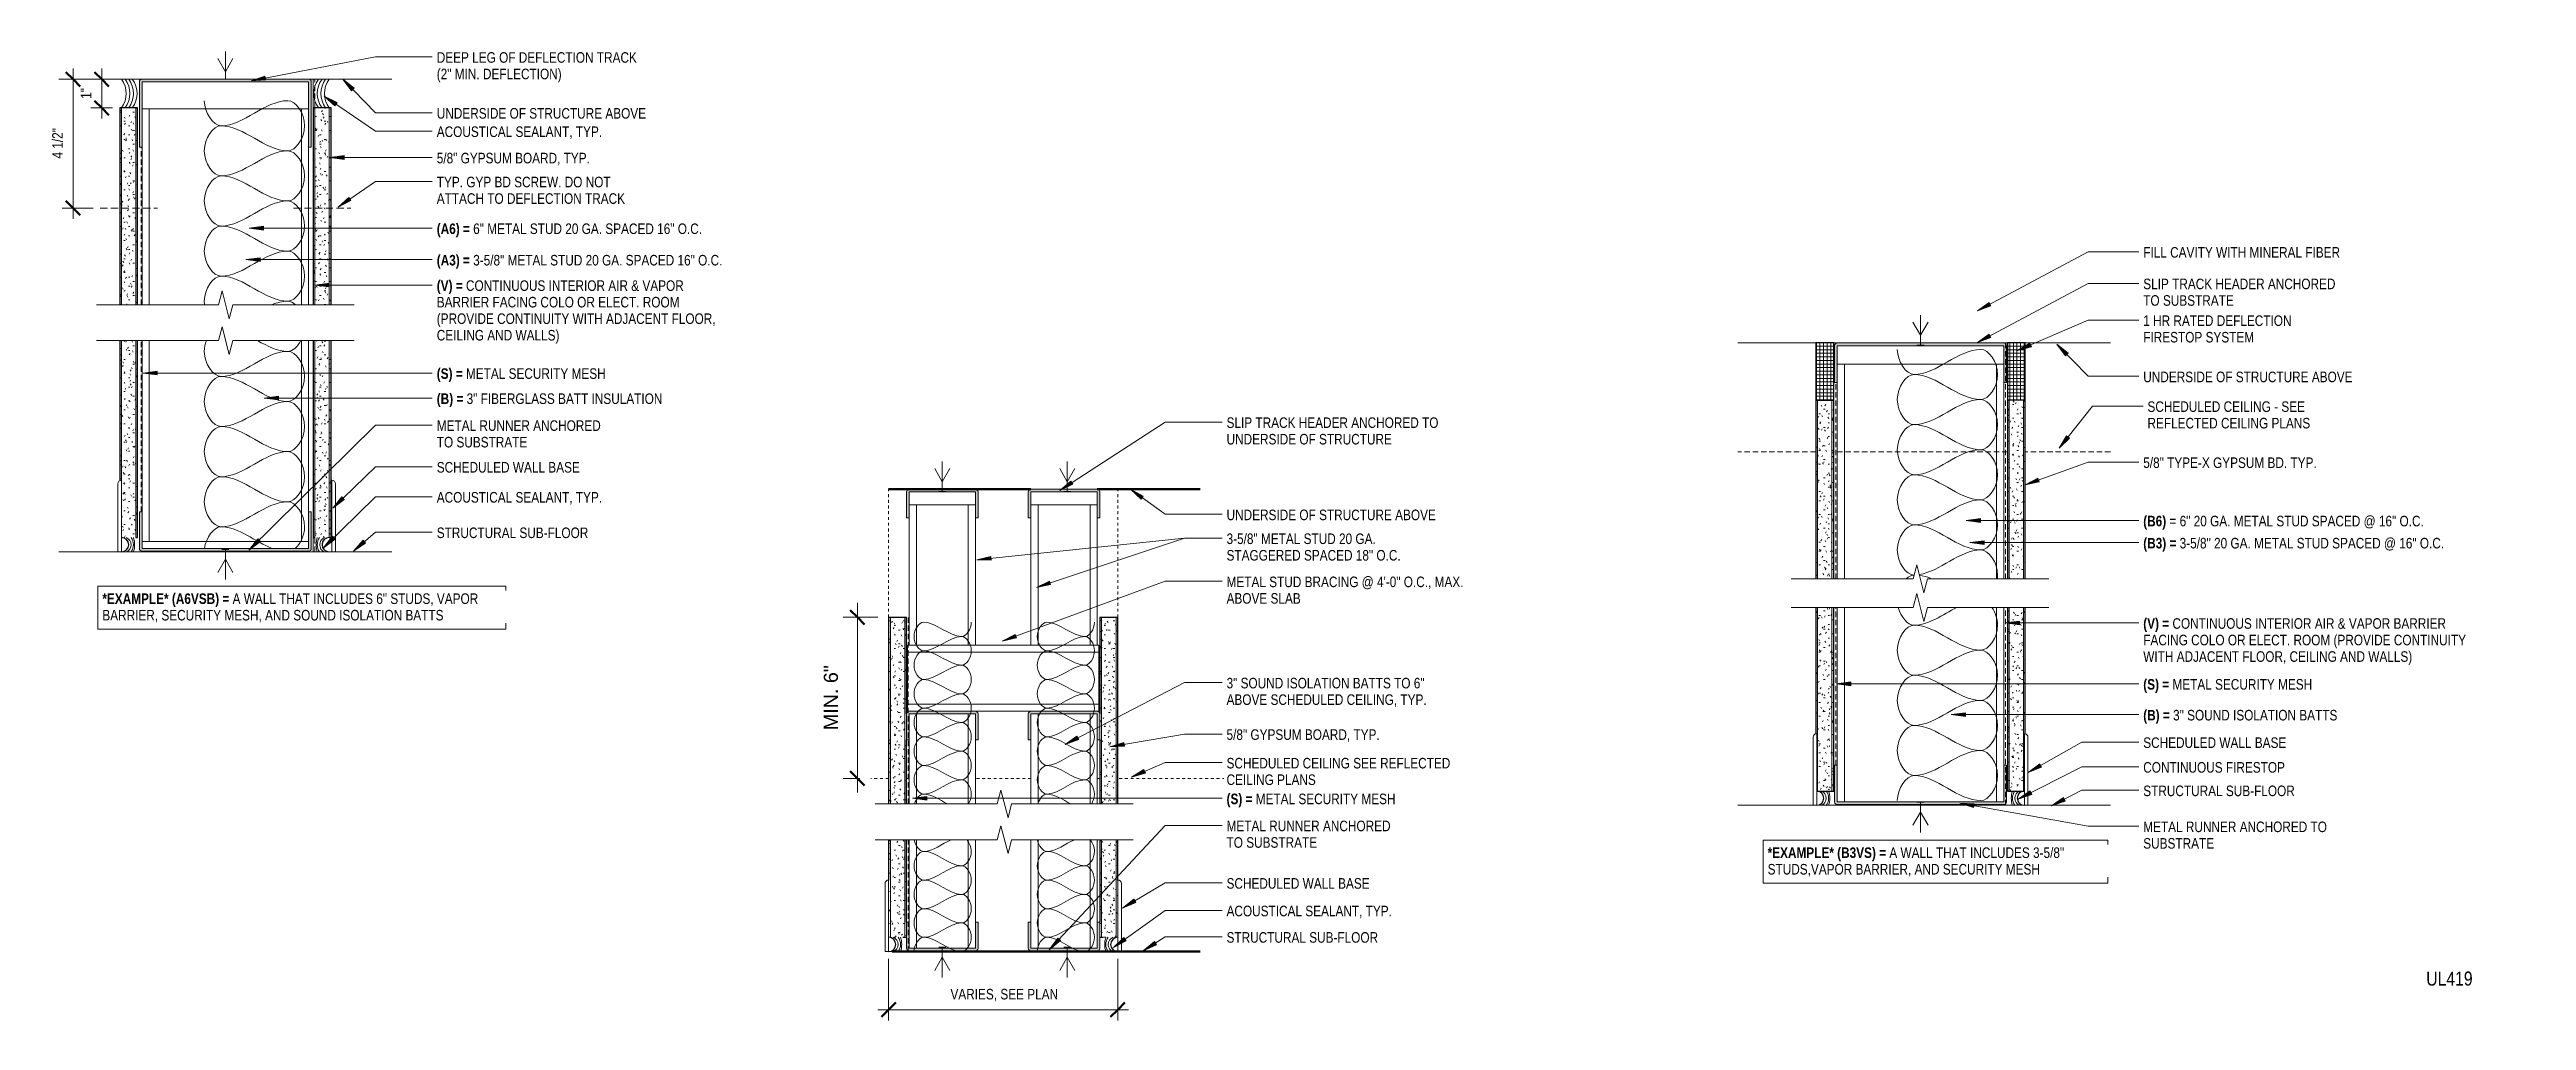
# Model space of a CAD drawing. Header units: inches. Extents: x 28 to 702, y -40 to 115.
# Drawn here: x 400.4 to 486.8, y 81.5 to 115.4 of the extents above; entities that cross this region are included whole.
import ezdxf

# ---------------------------------------------------------------- set-up
doc = ezdxf.new("R2010")
doc.units = ezdxf.units.IN
doc.header["$MEASUREMENT"] = 0
for name, pattern in [('Hidden', [0.28125, 0.1875, -0.09375]), ('HIDDEN_2_', [0.375, 0.25, -0.125]), ('Overhead', [0.15625, 0.09375, -0.0625])]:
    doc.linetypes.add(name, pattern=pattern)
for name, color, linetype, lineweight in [('A-ANNO-DIMS', 211, 'Continuous', 9), ('A-ANNO-DIMS-4', 211, 'Continuous', 9), ('A-DETL', 90, 'Continuous', 9), ('A-DETL-GENF', 92, 'Continuous', 9), ('A-DETL-HDLN', 90, 'Hidden', 9), ('A-DETL-MEDM', 33, 'Continuous', 30), ('A-DETL-WIDE', 214, 'Continuous', 18), ('A-FLOR-OVHD', 1, 'Overhead', 9), ('G-ANNO-TEXT', 231, 'Continuous', 9)]:
    doc.layers.add(name, color=color, linetype=linetype, lineweight=lineweight)
doc.styles.add('Arial', font='arial.ttf', dxfattribs={"width": 0.8, "height": 0.368825})
doc.styles.add('Arial_2', font='arial.ttf', dxfattribs={"height": 0.491766})
doc.styles.add('Arial_3', font='arial.ttf', dxfattribs={"width": 0.8, "height": 0.491766})
doc.dimstyles.new('Linear_-_1_8__Arial', dxfattribs={"dimscale": 12, "dimtxt": 0.5, "dimasz": 0.041667, "dimexe": 0.041667, "dimexo": 0.03125, "dimgap": 0.020833, "dimtad": 1, "dimdec": 5, "dimrnd": 0.03125, "dimzin": 1, "dimdsep": 46, "dimlunit": 4, "dimtxsty": 'Arial_2', "dimblk1": 'OBLIQUE', "dimblk2": 'OBLIQUE', "dimsah": 1, "dimcen": 0.09, "dimdle": 0.041667, "dimazin": 0, "dimtfac": 1, "dimtdec": 4, "dimtix": 1, "dimtmove": 2, "dimatfit": 3, "dimfxl": 1, "dimtvp": 1, "dimtfill": 1, "dimfrac": 2, "dimtolj": 1, "dimtzin": 0, "dimarcsym": 2})
doc.dimstyles.new('Linear_-_3_32__Arial', dxfattribs={"dimscale": 12, "dimtxt": 0.375, "dimasz": 0.041667, "dimexe": 0.03125, "dimexo": 0.020833, "dimgap": 0.020833, "dimtad": 1, "dimdec": 1, "dimrnd": 0.5, "dimzin": 3, "dimdsep": 46, "dimlunit": 4, "dimtxsty": 'Arial', "dimblk1": 'OBLIQUE', "dimblk2": 'OBLIQUE', "dimsah": 1, "dimcen": 0.09, "dimdle": 0.03125, "dimazin": 0, "dimtfac": 1, "dimtdec": 4, "dimtix": 1, "dimtmove": 0, "dimatfit": 3, "dimfxl": 1, "dimtvp": 1, "dimtfill": 1, "dimfrac": 2, "dimtolj": 1, "dimtzin": 0, "dimarcsym": 2})
doc.dimstyles.new('SPARCH_-_3_32__1_2__TOL_', dxfattribs={"dimscale": 12, "dimtxt": 0.375, "dimasz": 0.041667, "dimexe": 0.03125, "dimexo": 0.020833, "dimgap": 0.020833, "dimtad": 1, "dimdec": 1, "dimrnd": 0.5, "dimzin": 3, "dimdsep": 46, "dimlunit": 4, "dimtxsty": 'Arial', "dimblk1": 'OBLIQUE', "dimblk2": 'OBLIQUE', "dimsah": 1, "dimcen": 0.09, "dimdle": 0.03125, "dimazin": 0, "dimtfac": 1, "dimtdec": 4, "dimtix": 1, "dimtmove": 0, "dimatfit": 3, "dimfxl": 1, "dimtvp": 1, "dimtfill": 1, "dimfrac": 2, "dimtolj": 1, "dimtzin": 0, "dimarcsym": 2})
pattern_1 = [(0, (364.272, 0), (0, 0.125), []), (90, (364.272, 0), (-0.125, 8e-18), [])]

msp = doc.modelspace()

# ---------------------------------------------------------------- texts
at = {"layer": 'G-ANNO-TEXT', "color": 7, "insert": (484.928366, 83.168563), "char_height": 0.4917665, "width": 1.908, "attachment_point": 3, "line_spacing_factor": 0.938532, "style": 'Arial_3'}
msp.add_mtext('UL419', dxfattribs=at)

# ---------------------------------------------------------------- blocks, each defined once
blk = doc.blocks.new('LGF - C Studs-Side1 - 6_ 2-10825-TYPE A3_ A6 - V_S_B FULL HGT_ PTN_')
at = {"layer": 'A-DETL-GENF'}
for p, q in [((0, 5.813), (0, 0)), ((0, 5.563), (7.008, 5.563)), ((7.008, 5.813), (1.031, 5.813)), ((13.758, 5.813), (8.258, 5.813)), ((8.258, 5.563), (15.098, 5.563)), ((15.098, 0), (15.098, 5.813)), ((7.008, 0.25), (0, 0.25)), ((1.031, 0), (7.008, 0)), ((15.098, 0.25), (8.258, 0.25)), ((8.258, 0), (13.758, 0))]:
    blk.add_line(p, q, dxfattribs=at)
blk = doc.blocks.new('Gypsum Wallboard-Section2 - 5_8_ 2-10823-TYPE A3_ A6 - V_S_B FULL HGT_ PTN_')
at = {"layer": 'A-DETL-GENF'}
h = blk.add_hatch(dxfattribs=at)
h.set_pattern_fill('FP_7', color=256, style=0, pattern_type=2)
h.set_pattern_definition([(270, (186.131, 118.977), (0.16, -0.64), [0.053, -0.427, 0.053, -0.427, -2.56]), (270, (186.131, 118.977), (0.16, -0.64), [-0.96, 0.053, -0.907, 0.053, -0.427, -1.12]), (270, (186.131, 118.977), (0.16, -0.64), [-2.4, 0.053, -0.267, 0.053, -0.747]), (30, (186.211, 118.737), (0.47425626, 0.45856406), [0.053, -0.427, 0.053, -0.427, -2.56]), (30, (186.211, 118.737), (0.47425626, 0.45856406), [-0.96, 0.053, -0.907, 0.053, -0.427, -1.12]), (30, (186.211, 118.737), (0.47425626, 0.45856406), [-2.4, 0.053, -0.267, 0.053, -0.747]), (150, (186.531, 118.657), (-0.63425626, 0.18143594), [0.053, -0.427, 0.053, -0.427, -2.56]), (150, (186.531, 118.657), (-0.63425626, 0.18143594), [-0.96, 0.053, -0.907, 0.053, -0.427, -1.12]), (150, (186.531, 118.657), (-0.63425626, 0.18143594), [-2.4, 0.053, -0.267, 0.053, -0.747])])
h.paths.add_polyline_path([(0, 0.438), (0, 0), (6.875, 0), (6.875, 0.625), (1.983, 0.625), (1.996, 0.595), (2, 0.562), (0, 0.562), (0, 0.498)], flags=0)
h.paths.add_polyline_path([(8.125, 0), (15, 0), (15, 0.625), (8.125, 0.625)], flags=0)
for p, q in [((0, 0.062), (6.875, 0.062)), ((2, 0.562), (6.875, 0.562)), ((8.125, 0.562), (15, 0.562)), ((8.125, 0.062), (15, 0.062))]:
    blk.add_line(p, q, dxfattribs=at)
at = {"layer": 'A-DETL-MEDM'}
for p, q in [((0, 0.062), (0, 0)), ((0, 0), (6.875, 0)), ((6.875, 0.625), (1.983, 0.625)), ((15, 0.625), (8.125, 0.625)), ((8.125, 0), (15, 0)), ((15, 0), (15, 0.625))]:
    blk.add_line(p, q, dxfattribs=at)
blk = doc.blocks.new('Gypsum Wallboard-Section2 - 5_8_ 2-10824-TYPE A3_ A6 - V_S_B FULL HGT_ PTN_')
at = {"layer": 'A-DETL-GENF'}
h = blk.add_hatch(dxfattribs=at)
h.set_pattern_fill('FP_8', color=256, style=0, pattern_type=2)
h.set_pattern_definition([(270, (186.131, 125.102), (0.16, -0.64), [0.053, -0.427, 0.053, -0.427, -2.56]), (270, (186.131, 125.102), (0.16, -0.64), [-0.96, 0.053, -0.907, 0.053, -0.427, -1.12]), (270, (186.131, 125.102), (0.16, -0.64), [-2.4, 0.053, -0.267, 0.053, -0.747]), (30, (186.211, 124.862), (0.47425626, 0.45856406), [0.053, -0.427, 0.053, -0.427, -2.56]), (30, (186.211, 124.862), (0.47425626, 0.45856406), [-0.96, 0.053, -0.907, 0.053, -0.427, -1.12]), (30, (186.211, 124.862), (0.47425626, 0.45856406), [-2.4, 0.053, -0.267, 0.053, -0.747]), (150, (186.531, 124.782), (-0.63425626, 0.18143594), [0.053, -0.427, 0.053, -0.427, -2.56]), (150, (186.531, 124.782), (-0.63425626, 0.18143594), [-0.96, 0.053, -0.907, 0.053, -0.427, -1.12]), (150, (186.531, 124.782), (-0.63425626, 0.18143594), [-2.4, 0.053, -0.267, 0.053, -0.747])])
h.paths.add_polyline_path([(0, -0.321), (0, -0.625), (6.875, -0.625), (6.875, 0), (0, 0), (0, -0.313)], flags=0)
h.paths.add_polyline_path([(8.125, 0), (8.125, -0.625), (15, -0.625), (15, 0), (8.688, 0)], flags=0)
for p, q in [((0, -0.062), (6.875, -0.062)), ((0, -0.563), (6.875, -0.563)), ((8.125, -0.062), (15, -0.062)), ((8.125, -0.563), (15, -0.563))]:
    blk.add_line(p, q, dxfattribs=at)
at = {"layer": 'A-DETL-MEDM'}
for p, q in [((6.875, 0), (0, 0)), ((0, 0), (0, -0.062)), ((15, 0), (8.125, 0)), ((15, -0.625), (15, 0)), ((0, -0.563), (0, -0.625)), ((0, -0.625), (6.875, -0.625)), ((8.125, -0.625), (15, -0.625))]:
    blk.add_line(p, q, dxfattribs=at)
blk = doc.blocks.new('Caulking-Section - 5_8_-8346-TYPE A3_ A6 - V_S_B FULL HGT_ PTN_')
at = {"layer": 'A-DETL-GENF'}
for centre, radius, start, end in [((0.125, -0.25), 0.271, 292.61986, 67.38014), ((0.063, -0.25), 0.417, 323.1301, 36.8699), ((-0.25, -0.25), 0.771, 341.07536, 18.92464)]:
    blk.add_arc(centre, radius, start, end, dxfattribs=at)
at = {"layer": 'A-DETL-MEDM'}
blk.add_arc((0.063, -0.25), 0.25, 270, 90, dxfattribs=at)
blk = doc.blocks.new('Caulking-Section - 1_2_-10811-TYPE A3_ A6 - V_S_B FULL HGT_ PTN_')
at = {"layer": 'A-DETL-GENF'}
for centre, radius, start, end in [((0.125, 0.25), 0.271, 292.61986, 67.38014), ((0.063, 0.25), 0.417, 323.1301, 36.8699), ((-0.25, 0.25), 0.771, 341.07536, 18.92464)]:
    blk.add_arc(centre, radius, start, end, dxfattribs=at)
at = {"layer": 'A-DETL-MEDM'}
blk.add_arc((0.063, 0.25), 0.25, 270, 90, dxfattribs=at)
blk = doc.blocks.new('Resilient Flat Base-Section - 2 1_2_-8343-TYPE A3_ A6 - V_S_B FULL HGT_ PTN_')
at = {"layer": 'A-DETL-GENF'}
for p, q in [((-1.291, 0.234), (-1.291, -2.266)), ((-1.166, -2.266), (-1.166, 0.109)), ((-1.291, -2.266), (-1.166, -2.266))]:
    blk.add_line(p, q, dxfattribs=at)
blk.add_arc((-1.291, 0.109), 0.125, 360, 90, dxfattribs=at)
blk = doc.blocks.new('Resilient Flat Base-Section - 2 1_2_-10826-TYPE A3_ A6 - V_S_B FULL HGT_ PTN_')
at = {"layer": 'A-DETL-GENF'}
for p, q in [((-1.291, -0.234), (-1.291, 2.266)), ((-1.291, 2.266), (-1.166, 2.266)), ((-1.166, 2.266), (-1.166, -0.109))]:
    blk.add_line(p, q, dxfattribs=at)
blk.add_arc((-1.291, -0.109), 0.125, 270, 0, dxfattribs=at)
blk = doc.blocks.new('Channel Studs-Section1 - 6_ 2-10829-TYPE A3_ A6 - V_S_B FULL HGT_ PTN_')
at = {"layer": 'A-DETL-GENF'}
blk.add_hatch(color=256, dxfattribs=at).paths.add_polyline_path([(5.04, 2.235), (-0.772, 2.235), (-0.797, 2.232), (-0.819, 2.222), (-0.839, 2.207), (-0.854, 2.188), (-0.863, 2.165), (-0.866, 2.141), (-0.866, 0.86), (-0.772, 0.86), (-0.772, 2.141), (5.04, 2.141), (5.04, 0.86), (5.134, 0.86), (5.134, 2.141), (5.131, 2.165), (5.121, 2.188), (5.106, 2.207), (5.087, 2.222), (5.064, 2.232)], flags=0)
for p, q in [((-0.866, 2.141), (-0.866, 0.86)), ((5.04, 2.235), (-0.772, 2.235)), ((-0.772, 0.86), (-0.772, 2.141)), ((-0.772, 2.141), (5.04, 2.141)), ((5.04, 2.141), (5.04, 0.86)), ((5.134, 0.86), (5.134, 2.141)), ((-0.866, 0.86), (-0.772, 0.86)), ((5.04, 0.86), (5.134, 0.86))]:
    blk.add_line(p, q, dxfattribs=at)
for centre, radius, start, end in [((-0.772, 2.141), 0.0937, 90, 180), ((5.04, 2.141), 0.0938, 0, 90)]:
    blk.add_arc(centre, radius, start, end, dxfattribs=at)
blk = doc.blocks.new('Break Line2 - Break Line 2-10827-TYPE A3_ A6 - V_S_B FULL HGT_ PTN_')
at = {"layer": 'A-DETL-GENF'}
for p, q in [((-4.51, 0), (-0.25, 0)), ((-0.25, 0), (-0.125, 0.484)), ((-0.125, 0.484), (0.125, -0.484)), ((0.125, -0.484), (0.25, 0)), ((0.25, 0), (4.49, 0))]:
    blk.add_line(p, q, dxfattribs=at)
blk = doc.blocks.new('Break Line2 - Break Line 2-10828-TYPE A3_ A6 - V_S_B FULL HGT_ PTN_')
at = {"layer": 'A-DETL-GENF'}
for p, q in [((-4.49, 0), (-0.25, 0)), ((-0.25, 0), (-0.125, 0.484)), ((-0.125, 0.484), (0.125, -0.484)), ((0.125, -0.484), (0.25, 0)), ((0.25, 0), (4.51, 0))]:
    blk.add_line(p, q, dxfattribs=at)
blk = doc.blocks.new('LGF - C Studs-Side1 - 2 1_2_ 2-10832-TYPE C3 - S THICKENED PTN_')
at = {"layer": 'A-DETL-GENF'}
for p, q in [((0, 2.063), (3.79, 2.063)), ((3.79, 2.313), (0.906, 2.313)), ((7.272, 2.313), (5.04, 2.313)), ((5.04, 2.063), (8.178, 2.063)), ((15.022, 2.313), (10.585, 2.313)), ((10.585, 2.063), (15.475, 2.063)), ((15.475, 0), (15.475, 2.313)), ((3.79, 0.25), (0, 0.25)), ((0.906, 0), (3.79, 0)), ((8.178, 0.25), (5.04, 0.25)), ((5.04, 0), (7.272, 0)), ((15.475, 0.25), (10.585, 0.25)), ((10.585, 0), (15.022, 0))]:
    blk.add_line(p, q, dxfattribs=at)
blk = doc.blocks.new('Gypsum Wallboard-Section2 - 5_8_ 2-10830-TYPE C3 - S THICKENED PTN_')
at = {"layer": 'A-DETL-GENF'}
h = blk.add_hatch(dxfattribs=at)
h.set_pattern_fill('FP_9', color=256, style=0, pattern_type=2)
h.set_pattern_definition([(270, (256.528, 89.372), (0.16, -0.64), [0.053, -0.427, 0.053, -0.427, -2.56]), (270, (256.528, 89.372), (0.16, -0.64), [-0.96, 0.053, -0.907, 0.053, -0.427, -1.12]), (270, (256.528, 89.372), (0.16, -0.64), [-2.4, 0.053, -0.267, 0.053, -0.747]), (30, (256.608, 89.132), (0.47425626, 0.45856406), [0.053, -0.427, 0.053, -0.427, -2.56]), (30, (256.608, 89.132), (0.47425626, 0.45856406), [-0.96, 0.053, -0.907, 0.053, -0.427, -1.12]), (30, (256.608, 89.132), (0.47425626, 0.45856406), [-2.4, 0.053, -0.267, 0.053, -0.747]), (150, (256.928, 89.052), (-0.63425626, 0.18143594), [0.053, -0.427, 0.053, -0.427, -2.56]), (150, (256.928, 89.052), (-0.63425626, 0.18143594), [-0.96, 0.053, -0.907, 0.053, -0.427, -1.12]), (150, (256.928, 89.052), (-0.63425626, 0.18143594), [-2.4, 0.053, -0.267, 0.053, -0.747])])
h.paths.add_polyline_path([(0, 0.125), (0, 0), (3.407, 0), (3.407, 0.625), (0, 0.625), (0, 0.375)], flags=0)
h.paths.add_polyline_path([(4.657, 0), (11.17, 0), (11.17, 0.625), (4.657, 0.625)], flags=0)
for p, q in [((0, 0.563), (3.407, 0.563)), ((0, 0.062), (3.407, 0.062)), ((4.657, 0.563), (11.17, 0.563)), ((4.657, 0.062), (11.17, 0.062))]:
    blk.add_line(p, q, dxfattribs=at)
at = {"layer": 'A-DETL-MEDM'}
for p, q in [((0, 0.125), (0, 0)), ((0.523, 0), (3.407, 0)), ((3.407, 0.625), (2, 0.625)), ((11.17, 0.625), (4.657, 0.625)), ((4.657, 0), (6.889, 0)), ((7.796, 0), (11.17, 0)), ((11.17, 0), (11.17, 0.625))]:
    blk.add_line(p, q, dxfattribs=at)
blk = doc.blocks.new('Gypsum Wallboard-Section2 - 5_8_ 2-10831-TYPE C3 - S THICKENED PTN_')
at = {"layer": 'A-DETL-GENF'}
h = blk.add_hatch(dxfattribs=at)
h.set_pattern_fill('FP_10', color=256, style=0, pattern_type=2)
h.set_pattern_definition([(270, (256.528, 96.122), (0.16, -0.64), [0.053, -0.427, 0.053, -0.427, -2.56]), (270, (256.528, 96.122), (0.16, -0.64), [-0.96, 0.053, -0.907, 0.053, -0.427, -1.12]), (270, (256.528, 96.122), (0.16, -0.64), [-2.4, 0.053, -0.267, 0.053, -0.747]), (30, (256.608, 95.882), (0.47425626, 0.45856406), [0.053, -0.427, 0.053, -0.427, -2.56]), (30, (256.608, 95.882), (0.47425626, 0.45856406), [-0.96, 0.053, -0.907, 0.053, -0.427, -1.12]), (30, (256.608, 95.882), (0.47425626, 0.45856406), [-2.4, 0.053, -0.267, 0.053, -0.747]), (150, (256.928, 95.802), (-0.63425626, 0.18143594), [0.053, -0.427, 0.053, -0.427, -2.56]), (150, (256.928, 95.802), (-0.63425626, 0.18143594), [-0.96, 0.053, -0.907, 0.053, -0.427, -1.12]), (150, (256.928, 95.802), (-0.63425626, 0.18143594), [-2.4, 0.053, -0.267, 0.053, -0.747])])
h.paths.add_polyline_path([(0, -0.375), (0, -0.625), (3.407, -0.625), (3.407, 0), (0, 0), (0, -0.125)], flags=0)
h.paths.add_polyline_path([(4.657, 0), (4.657, -0.625), (11.17, -0.625), (11.17, 0), (6.889, 0)], flags=0)
for p, q in [((0, -0.062), (3.407, -0.062)), ((0, -0.563), (3.407, -0.563)), ((4.657, -0.062), (11.17, -0.062)), ((4.657, -0.563), (11.17, -0.563))]:
    blk.add_line(p, q, dxfattribs=at)
at = {"layer": 'A-DETL-MEDM'}
for p, q in [((0, 0), (0, -0.125)), ((3.407, 0), (0.523, 0)), ((6.889, 0), (4.657, 0)), ((11.17, 0), (7.796, 0)), ((11.17, -0.625), (11.17, 0)), ((2, -0.625), (3.407, -0.625)), ((4.657, -0.625), (11.17, -0.625))]:
    blk.add_line(p, q, dxfattribs=at)
blk = doc.blocks.new('Caulking-Section - 5_8_-8346-TYPE C3 - S THICKENED PTN_')
at = {"layer": 'A-DETL-GENF'}
for centre, radius, start, end in [((0.125, -0.25), 0.271, 292.61986, 67.38014), ((0.063, -0.25), 0.417, 323.1301, 36.8699), ((-0.25, -0.25), 0.771, 341.07536, 18.92464)]:
    blk.add_arc(centre, radius, start, end, dxfattribs=at)
at = {"layer": 'A-DETL-MEDM'}
blk.add_arc((0.063, -0.25), 0.25, 270, 90, dxfattribs=at)
blk = doc.blocks.new('Caulking-Section - 1_2_-10811-TYPE C3 - S THICKENED PTN_')
at = {"layer": 'A-DETL-GENF'}
for centre, radius, start, end in [((0.125, 0.25), 0.271, 292.61986, 67.38014), ((0.063, 0.25), 0.417, 323.1301, 36.8699), ((-0.25, 0.25), 0.771, 341.07536, 18.92464)]:
    blk.add_arc(centre, radius, start, end, dxfattribs=at)
at = {"layer": 'A-DETL-MEDM'}
blk.add_arc((0.063, 0.25), 0.25, 270, 90, dxfattribs=at)
blk = doc.blocks.new('Resilient Flat Base-Section - 2 1_2_-8343-TYPE C3 - S THICKENED PTN_')
at = {"layer": 'A-DETL-GENF'}
for p, q in [((-1.291, 0.234), (-1.291, -2.266)), ((-1.166, -2.266), (-1.166, 0.109)), ((-1.291, -2.266), (-1.166, -2.266))]:
    blk.add_line(p, q, dxfattribs=at)
blk.add_arc((-1.291, 0.109), 0.125, 360, 90, dxfattribs=at)
blk = doc.blocks.new('Resilient Flat Base-Section - 2 1_2_-10826-TYPE C3 - S THICKENED PTN_')
at = {"layer": 'A-DETL-GENF'}
for p, q in [((-1.291, -0.234), (-1.291, 2.266)), ((-1.291, 2.266), (-1.166, 2.266)), ((-1.166, 2.266), (-1.166, -0.109))]:
    blk.add_line(p, q, dxfattribs=at)
blk.add_arc((-1.291, -0.109), 0.125, 270, 0, dxfattribs=at)
blk = doc.blocks.new('Channel Studs-Section1 - 2 1_2_ 2-10833-TYPE C3 - S THICKENED PTN_')
at = {"layer": 'A-DETL-GENF'}
blk.add_hatch(color=256, dxfattribs=at).paths.add_polyline_path([(1.54, 2.235), (-0.772, 2.235), (-0.797, 2.232), (-0.819, 2.222), (-0.839, 2.207), (-0.854, 2.188), (-0.863, 2.165), (-0.866, 2.141), (-0.866, 1.235), (-0.772, 1.235), (-0.772, 2.141), (1.54, 2.141), (1.54, 1.235), (1.634, 1.235), (1.634, 2.141), (1.631, 2.165), (1.621, 2.188), (1.606, 2.207), (1.587, 2.222), (1.564, 2.232)], flags=0)
for p, q in [((-0.866, 2.141), (-0.866, 1.235)), ((1.54, 2.235), (-0.772, 2.235)), ((-0.772, 1.235), (-0.772, 2.141)), ((-0.772, 2.141), (1.54, 2.141)), ((1.54, 2.141), (1.54, 1.235)), ((1.634, 1.235), (1.634, 2.141)), ((-0.866, 1.235), (-0.772, 1.235)), ((1.54, 1.235), (1.634, 1.235))]:
    blk.add_line(p, q, dxfattribs=at)
for centre, radius, start, end in [((-0.772, 2.141), 0.0937, 90, 180), ((1.54, 2.141), 0.0938, 0, 90)]:
    blk.add_arc(centre, radius, start, end, dxfattribs=at)
blk = doc.blocks.new('Channel Studs-Section1 - 2 1_2_ 2-8447-TYPE C3 - S THICKENED PTN_')
at = {"layer": 'A-DETL-GENF'}
blk.add_hatch(color=256, dxfattribs=at).paths.add_polyline_path([(1.634, -1.235), (1.54, -1.235), (1.54, -2.141), (-0.772, -2.141), (-0.772, -1.235), (-0.866, -1.235), (-0.866, -2.141), (-0.863, -2.165), (-0.854, -2.188), (-0.839, -2.207), (-0.819, -2.222), (-0.797, -2.232), (-0.772, -2.235), (1.54, -2.235), (1.564, -2.232), (1.587, -2.222), (1.606, -2.207), (1.621, -2.188), (1.631, -2.165), (1.634, -2.141)], flags=0)
for p, q in [((-0.772, -1.235), (-0.866, -1.235)), ((-0.866, -1.235), (-0.866, -2.141)), ((-0.772, -2.141), (-0.772, -1.235)), ((1.634, -1.235), (1.54, -1.235)), ((1.54, -1.235), (1.54, -2.141)), ((1.634, -2.141), (1.634, -1.235)), ((1.54, -2.141), (-0.772, -2.141)), ((-0.772, -2.235), (1.54, -2.235))]:
    blk.add_line(p, q, dxfattribs=at)
for centre, start, end in [((-0.772, -2.141), 180, 270), ((1.54, -2.141), 270, 360)]:
    blk.add_arc(centre, 0.0938, start, end, dxfattribs=at)
blk = doc.blocks.new('Channel Studs-Section1 - 2 1_2_ 2-V6-TYPE C3 - S THICKENED PTN_')
at = {"layer": 'A-DETL-GENF'}
blk.add_hatch(color=256, dxfattribs=at).paths.add_polyline_path([(1.634, -1.235), (1.54, -1.235), (1.54, -2.141), (-0.772, -2.141), (-0.772, -1.235), (-0.866, -1.235), (-0.866, -2.141), (-0.863, -2.165), (-0.854, -2.188), (-0.839, -2.207), (-0.819, -2.222), (-0.797, -2.232), (-0.772, -2.235), (1.54, -2.235), (1.564, -2.232), (1.587, -2.222), (1.606, -2.207), (1.621, -2.188), (1.631, -2.165), (1.634, -2.141)], flags=0)
for p, q in [((-0.772, -1.235), (-0.866, -1.235)), ((-0.866, -1.235), (-0.866, -2.141)), ((-0.772, -2.141), (-0.772, -1.235)), ((1.634, -1.235), (1.54, -1.235)), ((1.54, -1.235), (1.54, -2.141)), ((1.634, -2.141), (1.634, -1.235)), ((1.54, -2.141), (-0.772, -2.141))]:
    blk.add_line(p, q, dxfattribs=at)
for centre, start, end in [((-0.772, -2.141), 180, 270), ((1.54, -2.141), 270, 360)]:
    blk.add_arc(centre, 0.0938, start, end, dxfattribs=at)
blk = doc.blocks.new('LGF - C Studs-Side1 - 2 1_2_ 2-10839-TYPE C3 - S THICKENED PTN_')
at = {"layer": 'A-DETL-GENF'}
for p, q in [((6.684, 2.313), (0, 2.313)), ((0, 2.313), (0, 0)), ((0, 2.063), (6.684, 2.063)), ((6.684, 0), (6.684, 2.313)), ((6.684, 0.25), (0, 0.25)), ((0, 0), (6.684, 0))]:
    blk.add_line(p, q, dxfattribs=at)
blk = doc.blocks.new('Break Line2 - Break Line 2-10827-TYPE C3 - S THICKENED PTN_')
at = {"layer": 'A-DETL-GENF'}
for p, q in [((-4.51, 0), (-0.25, 0)), ((-0.25, 0), (-0.125, 0.484)), ((-0.125, 0.484), (0.125, -0.484)), ((0.125, -0.484), (0.25, 0)), ((0.25, 0), (4.49, 0))]:
    blk.add_line(p, q, dxfattribs=at)
blk = doc.blocks.new('Break Line2 - Break Line 2-10828-TYPE C3 - S THICKENED PTN_')
at = {"layer": 'A-DETL-GENF'}
for p, q in [((-4.49, 0), (-0.25, 0)), ((-0.25, 0), (-0.125, 0.484)), ((-0.125, 0.484), (0.125, -0.484)), ((0.125, -0.484), (0.25, 0)), ((0.25, 0), (4.51, 0))]:
    blk.add_line(p, q, dxfattribs=at)
blk = doc.blocks.new('LGF - C Studs-Side1 - 6_ 2-10834-TYPE 1B3_ 1B6 - V_S_B  1-HR_ RATED PARTITION')
at = {"layer": 'A-DETL-GENF'}
for p, q in [((0, 5.563), (6.79, 5.563)), ((6.79, 5.813), (1.281, 5.813)), ((14.647, 5.813), (7.79, 5.813)), ((7.79, 5.563), (15.288, 5.563)), ((15.288, 0), (15.288, 5.813)), ((6.79, 0.25), (0, 0.25)), ((1.281, 0), (6.79, 0)), ((15.288, 0.25), (7.79, 0.25)), ((7.79, 0), (14.647, 0))]:
    blk.add_line(p, q, dxfattribs=at)
blk = doc.blocks.new('Caulking-Section - 1_2_-10811-TYPE 1B3_ 1B6 - V_S_B  1-HR_ RATED PARTITION')
at = {"layer": 'A-DETL-GENF'}
for centre, radius, start, end in [((0.125, 0.25), 0.271, 292.61986, 67.38014), ((0.063, 0.25), 0.417, 323.1301, 36.8699), ((-0.25, 0.25), 0.771, 341.07536, 18.92464)]:
    blk.add_arc(centre, radius, start, end, dxfattribs=at)
at = {"layer": 'A-DETL-MEDM'}
blk.add_arc((0.063, 0.25), 0.25, 270, 90, dxfattribs=at)
blk = doc.blocks.new('Caulking-Section - 1_2_-8352-TYPE 1B3_ 1B6 - V_S_B  1-HR_ RATED PARTITION')
at = {"layer": 'A-DETL-GENF'}
for centre, radius, start, end in [((0.125, -0.25), 0.271, 292.61986, 67.38014), ((0.063, -0.25), 0.417, 323.1301, 36.8699), ((-0.25, -0.25), 0.771, 341.07536, 18.92464)]:
    blk.add_arc(centre, radius, start, end, dxfattribs=at)
at = {"layer": 'A-DETL-MEDM'}
blk.add_arc((0.063, -0.25), 0.25, 270, 90, dxfattribs=at)
blk = doc.blocks.new('Gypsum Wallboard-Section2 - 5_8_ 2-10835-TYPE 1B3_ 1B6 - V_S_B  1-HR_ RATED PARTITION')
at = {"layer": 'A-DETL-GENF'}
h = blk.add_hatch(dxfattribs=at)
h.set_pattern_fill('FP_12', color=256, style=0, pattern_type=2)
h.set_pattern_definition([(270, (274.801, 97.73), (0.16, -0.64), [0.053, -0.427, 0.053, -0.427, -2.56]), (270, (274.801, 97.73), (0.16, -0.64), [-0.96, 0.053, -0.907, 0.053, -0.427, -1.12]), (270, (274.801, 97.73), (0.16, -0.64), [-2.4, 0.053, -0.267, 0.053, -0.747]), (30, (274.881, 97.49), (0.47425626, 0.458564065), [0.053, -0.427, 0.053, -0.427, -2.56]), (30, (274.881, 97.49), (0.47425626, 0.458564065), [-0.96, 0.053, -0.907, 0.053, -0.427, -1.12]), (30, (274.881, 97.49), (0.47425626, 0.458564065), [-2.4, 0.053, -0.267, 0.053, -0.747]), (150, (275.201, 97.41), (-0.63425626, 0.181435935), [0.053, -0.427, 0.053, -0.427, -2.56]), (150, (275.201, 97.41), (-0.63425626, 0.181435935), [-0.96, 0.053, -0.907, 0.053, -0.427, -1.12]), (150, (275.201, 97.41), (-0.63425626, 0.181435935), [-2.4, 0.053, -0.267, 0.053, -0.747])])
h.paths.add_polyline_path([(0, -0.031), (0, -0.625), (6.407, -0.625), (6.407, 0), (1.996, 0), (2, -0.031), (1.875, -0.031)], flags=0)
h.paths.add_polyline_path([(7.407, 0), (7.407, -0.625), (13.639, -0.625), (13.639, 0), (10.242, 0)], flags=0)
for p, q in [((0, -0.062), (6.407, -0.062)), ((0, -0.563), (6.407, -0.563)), ((7.407, -0.062), (13.639, -0.062)), ((7.407, -0.563), (13.639, -0.563))]:
    blk.add_line(p, q, dxfattribs=at)
at = {"layer": 'A-DETL-MEDM'}
for p, q in [((6.407, 0), (1.996, 0)), ((13.639, 0), (7.407, 0)), ((0, -0.031), (0, -0.625)), ((0, -0.625), (6.407, -0.625)), ((7.407, -0.625), (13.639, -0.625))]:
    blk.add_line(p, q, dxfattribs=at)
blk = doc.blocks.new('Gypsum Wallboard-Section2 - 5_8_ 2-V7-TYPE 1B3_ 1B6 - V_S_B  1-HR_ RATED PARTITION')
at = {"layer": 'A-DETL-GENF'}
h = blk.add_hatch(dxfattribs=at)
h.set_pattern_fill('FP_13', color=256, style=0, pattern_type=2)
h.set_pattern_definition([(270, (274.801, 104.417), (0.16, -0.64), [0.053, -0.427, 0.053, -0.427, -2.56]), (270, (274.801, 104.417), (0.16, -0.64), [-0.96, 0.053, -0.907, 0.053, -0.427, -1.12]), (270, (274.801, 104.417), (0.16, -0.64), [-2.4, 0.053, -0.267, 0.053, -0.747]), (30, (274.881, 104.177), (0.47425626, 0.458564065), [0.053, -0.427, 0.053, -0.427, -2.56]), (30, (274.881, 104.177), (0.47425626, 0.458564065), [-0.96, 0.053, -0.907, 0.053, -0.427, -1.12]), (30, (274.881, 104.177), (0.47425626, 0.458564065), [-2.4, 0.053, -0.267, 0.053, -0.747]), (150, (275.201, 104.097), (-0.63425626, 0.181435935), [0.053, -0.427, 0.053, -0.427, -2.56]), (150, (275.201, 104.097), (-0.63425626, 0.181435935), [-0.96, 0.053, -0.907, 0.053, -0.427, -1.12]), (150, (275.201, 104.097), (-0.63425626, 0.181435935), [-2.4, 0.053, -0.267, 0.053, -0.747])])
h.paths.add_polyline_path([(0, -0.594), (2, -0.594), (1.996, -0.625), (6.407, -0.625), (6.407, 0), (0, 0)], flags=0)
h.paths.add_polyline_path([(7.407, 0), (7.407, -0.625), (13.639, -0.625), (13.639, 0), (10.242, 0)], flags=0)
for p, q in [((0, -0.062), (6.407, -0.062)), ((0, -0.563), (6.407, -0.563)), ((7.407, -0.062), (13.639, -0.062)), ((7.407, -0.563), (13.639, -0.563))]:
    blk.add_line(p, q, dxfattribs=at)
at = {"layer": 'A-DETL-MEDM'}
for p, q in [((6.407, 0), (0, 0)), ((0, 0), (0, -0.594)), ((13.639, 0), (7.407, 0)), ((13.639, -0.625), (13.639, 0)), ((1.996, -0.625), (6.407, -0.625)), ((7.407, -0.625), (13.639, -0.625))]:
    blk.add_line(p, q, dxfattribs=at)
blk = doc.blocks.new('Channel Studs-Section1 - 6_ 2-10829-TYPE 1B3_ 1B6 - V_S_B  1-HR_ RATED PARTITION')
at = {"layer": 'A-DETL-GENF'}
blk.add_hatch(color=256, dxfattribs=at).paths.add_polyline_path([(5.04, 2.235), (-0.772, 2.235), (-0.797, 2.232), (-0.819, 2.222), (-0.839, 2.207), (-0.854, 2.188), (-0.863, 2.165), (-0.866, 2.141), (-0.866, 0.86), (-0.772, 0.86), (-0.772, 2.141), (5.04, 2.141), (5.04, 0.86), (5.134, 0.86), (5.134, 2.141), (5.131, 2.165), (5.121, 2.188), (5.106, 2.207), (5.087, 2.222), (5.064, 2.232)], flags=0)
for p, q in [((-0.866, 2.141), (-0.866, 0.86)), ((5.04, 2.235), (-0.772, 2.235)), ((-0.772, 0.86), (-0.772, 2.141)), ((-0.772, 2.141), (5.04, 2.141)), ((5.04, 2.141), (5.04, 0.86)), ((5.134, 0.86), (5.134, 2.141)), ((-0.866, 0.86), (-0.772, 0.86)), ((5.04, 0.86), (5.134, 0.86))]:
    blk.add_line(p, q, dxfattribs=at)
for centre, radius, start, end in [((-0.772, 2.141), 0.0937, 90, 180), ((5.04, 2.141), 0.0938, 0, 90)]:
    blk.add_arc(centre, radius, start, end, dxfattribs=at)
blk = doc.blocks.new('Channel Studs-Section1 - 6_ 2-8442-TYPE 1B3_ 1B6 - V_S_B  1-HR_ RATED PARTITION')
at = {"layer": 'A-DETL-GENF'}
blk.add_hatch(color=256, dxfattribs=at).paths.add_polyline_path([(5.134, -0.86), (5.04, -0.86), (5.04, -2.141), (-0.772, -2.141), (-0.772, -0.86), (-0.866, -0.86), (-0.866, -2.141), (-0.863, -2.165), (-0.854, -2.188), (-0.839, -2.207), (-0.819, -2.222), (-0.797, -2.232), (-0.772, -2.235), (5.04, -2.235), (5.064, -2.232), (5.087, -2.222), (5.106, -2.207), (5.121, -2.188), (5.131, -2.165), (5.134, -2.141)], flags=0)
for p, q in [((-0.772, -0.86), (-0.866, -0.86)), ((-0.866, -0.86), (-0.866, -2.141)), ((-0.772, -2.141), (-0.772, -0.86)), ((5.134, -0.86), (5.04, -0.86)), ((5.04, -0.86), (5.04, -2.141)), ((5.134, -2.141), (5.134, -0.86)), ((5.04, -2.141), (-0.772, -2.141)), ((-0.772, -2.235), (5.04, -2.235))]:
    blk.add_line(p, q, dxfattribs=at)
for centre, start, end in [((-0.772, -2.141), 180, 270), ((5.04, -2.141), 270, 0)]:
    blk.add_arc(centre, 0.0938, start, end, dxfattribs=at)
blk = doc.blocks.new('Resilient Flat Base-Section - 2 1_2_-8343-TYPE 1B3_ 1B6 - V_S_B  1-HR_ RATED PARTITION')
at = {"layer": 'A-DETL-GENF'}
for p, q in [((-1.291, 0.234), (-1.291, -2.266)), ((-1.166, -2.266), (-1.166, 0.109)), ((-1.291, -2.266), (-1.166, -2.266))]:
    blk.add_line(p, q, dxfattribs=at)
blk.add_arc((-1.291, 0.109), 0.125, 360, 90, dxfattribs=at)
blk = doc.blocks.new('Resilient Flat Base-Section - 2 1_2_-10826-TYPE 1B3_ 1B6 - V_S_B  1-HR_ RATED PARTITION')
at = {"layer": 'A-DETL-GENF'}
for p, q in [((-1.291, -0.234), (-1.291, 2.266)), ((-1.291, 2.266), (-1.166, 2.266)), ((-1.166, 2.266), (-1.166, -0.109))]:
    blk.add_line(p, q, dxfattribs=at)
blk.add_arc((-1.291, -0.109), 0.125, 270, 0, dxfattribs=at)
blk = doc.blocks.new('Break Line2 - Break Line 2-10837-TYPE 1B3_ 1B6 - V_S_B  1-HR_ RATED PARTITION')
at = {"layer": 'A-DETL-GENF'}
for p, q in [((-4.49, 0), (-0.25, 0)), ((-0.25, 0), (-0.125, 0.484)), ((-0.125, 0.484), (0.125, -0.484)), ((0.125, -0.484), (0.25, 0)), ((0.25, 0), (4.51, 0))]:
    blk.add_line(p, q, dxfattribs=at)
blk = doc.blocks.new('Break Line2 - Break Line 2-10836-TYPE 1B3_ 1B6 - V_S_B  1-HR_ RATED PARTITION')
at = {"layer": 'A-DETL-GENF'}
for p, q in [((-4.51, 0), (-0.25, 0)), ((-0.25, 0), (-0.125, 0.484)), ((-0.125, 0.484), (0.125, -0.484)), ((0.125, -0.484), (0.25, 0)), ((0.25, 0), (4.49, 0))]:
    blk.add_line(p, q, dxfattribs=at)
blk = doc.blocks.new('DIMBLOCK3-TYPE A3_ A6 - V_S_B FULL HGT_ PTN_')
at = {"layer": 'A-ANNO-DIMS-4'}
for p, q in [((402.276, 114.318), (401.797, 114.318)), ((402.172, 114.693), (402.172, 112.943)), ((402.172, 114.318), (402.276, 114.318)), ((402.552, 113.318), (401.797, 113.318)), ((402.172, 113.318), (402.552, 113.318))]:
    blk.add_line(p, q, dxfattribs=at)
at = {"layer": 'A-ANNO-DIMS-4', "lineweight": 50}
for p, q in [((402.172, 114.318), (401.922, 114.568)), ((402.172, 114.318), (402.422, 114.068)), ((402.172, 113.318), (401.922, 113.568)), ((402.172, 113.318), (402.422, 113.068))]:
    blk.add_line(p, q, dxfattribs=at)
at = {"layer": 'A-ANNO-DIMS-4', "color": 0, "insert": (401.444, 113.634), "char_height": 0.3688, "width": 0.44308, "attachment_point": 1, "rotation": 90, "line_spacing_factor": 0.938532, "style": 'Arial', "bg_fill": 3, "box_fill_scale": 1.25, "bg_fill_color": 0, "bg_fill_transparency": 0}
blk.add_mtext('1"', dxfattribs=at)
blk = doc.blocks.new('_Oblique')
at = {"color": 0, "linetype": 'ByBlock', "lineweight": -2}
blk.add_line((-0.5, -0.5), (0.5, 0.5), dxfattribs=at)
blk = doc.blocks.new('DIMBLOCK4-TYPE A3_ A6 - V_S_B FULL HGT_ PTN_')
at = {"layer": 'A-ANNO-DIMS-4'}
for p, q in [((401.276, 114.318), (400.797, 114.318)), ((401.172, 114.693), (401.172, 109.443)), ((401.172, 114.318), (401.276, 114.318)), ((401.871, 109.818), (400.797, 109.818)), ((401.172, 109.818), (401.871, 109.818))]:
    blk.add_line(p, q, dxfattribs=at)
at = {"layer": 'A-ANNO-DIMS-4', "lineweight": 50}
for p, q in [((401.172, 114.318), (400.922, 114.568)), ((401.172, 114.318), (401.422, 114.068)), ((401.172, 109.818), (400.922, 110.068)), ((401.172, 109.818), (401.422, 109.568))]:
    blk.add_line(p, q, dxfattribs=at)
at = {"layer": 'A-ANNO-DIMS-4', "color": 0, "insert": (400.444, 111.549), "char_height": 0.3688, "width": 1.24615, "attachment_point": 1, "rotation": 90, "line_spacing_factor": 0.938532, "style": 'Arial', "bg_fill": 3, "box_fill_scale": 1.25, "bg_fill_color": 0, "bg_fill_transparency": 0}
blk.add_mtext('4 1/2"', dxfattribs=at)
blk = doc.blocks.new('DIMBLOCK5-TYPE C3 - S THICKENED PTN_')
at = {"layer": 'A-ANNO-DIMS-4'}
for p, q in [((428.553, 89.413), (428.553, 96.034)), ((429.264, 95.534), (428.053, 95.534)), ((428.553, 95.534), (429.264, 95.534)), ((428.639, 89.913), (428.053, 89.913)), ((428.553, 89.913), (428.639, 89.913))]:
    blk.add_line(p, q, dxfattribs=at)
at = {"layer": 'A-ANNO-DIMS-4', "lineweight": 50}
for p, q in [((428.553, 95.534), (428.303, 95.784)), ((428.553, 95.534), (428.803, 95.284)), ((428.553, 89.913), (428.303, 90.163)), ((428.553, 89.913), (428.803, 89.663))]:
    blk.add_line(p, q, dxfattribs=at)
at = {"layer": 'A-ANNO-DIMS-4', "color": 0, "insert": (427.377, 91.596), "char_height": 0.4918, "width": 2.70462, "attachment_point": 1, "rotation": 90, "line_spacing_factor": 0.938532, "style": 'Arial_2', "bg_fill": 3, "box_fill_scale": 1.25, "bg_fill_color": 0, "bg_fill_transparency": 0}
blk.add_mtext('MIN. 6"', dxfattribs=at)
blk = doc.blocks.new('DIMBLOCK6-TYPE C3 - S THICKENED PTN_')
at = {"layer": 'A-ANNO-DIMS-4'}
for p, q in [((429.639, 83.614), (429.639, 81.461)), ((429.639, 81.836), (429.639, 83.614)), ((437.639, 83.614), (437.639, 81.461)), ((437.639, 81.836), (437.639, 83.614)), ((429.264, 81.836), (438.014, 81.836))]:
    blk.add_line(p, q, dxfattribs=at)
at = {"layer": 'A-ANNO-DIMS-4', "lineweight": 50}
for p, q in [((429.639, 81.836), (429.389, 81.586)), ((429.639, 81.836), (429.889, 82.086)), ((437.639, 81.836), (437.389, 81.586)), ((437.639, 81.836), (437.889, 82.086))]:
    blk.add_line(p, q, dxfattribs=at)
at = {"layer": 'A-ANNO-DIMS-4', "color": 0, "insert": (431.798, 82.564), "char_height": 0.36882, "width": 4.41692, "attachment_point": 1, "line_spacing_factor": 0.938532, "style": 'Arial', "bg_fill": 3, "box_fill_scale": 1.25, "bg_fill_color": 0, "bg_fill_transparency": 0}
blk.add_mtext('VARIES, SEE PLAN', dxfattribs=at)

# ---------------------------------------------------------------- hatches: boundary and pattern name
at = {"layer": 'A-DETL-GENF'}
msp.add_hatch(color=8, dxfattribs=at).paths.add_polyline_path([(409.395448, 111.943481), (409.489198, 111.943481), (409.489198, 114.224731), (409.486004, 114.248995), (409.476638, 114.271606), (409.461739, 114.291022), (409.442323, 114.305921), (409.419712, 114.315287), (409.395448, 114.318481), (403.582948, 114.318481), (403.558684, 114.315287), (403.536073, 114.305921), (403.516657, 114.291022), (403.501758, 114.271606), (403.492392, 114.248995), (403.489198, 114.224731), (403.489198, 111.943481), (403.582948, 111.943481), (403.582948, 114.224731), (409.395448, 114.224731)], flags=0)
h = msp.add_hatch(dxfattribs=at)
h.set_pattern_fill('FP_11', style=0, pattern_type=2)
h.set_pattern_definition(pattern_1)
h.paths.add_polyline_path([(462.626868, 103.110351), (462.626868, 105.110351), (462.001868, 105.110351), (462.001868, 103.110351)], flags=0)
h = msp.add_hatch(dxfattribs=at)
h.set_pattern_fill('FP_11', style=0, pattern_type=2)
h.set_pattern_definition(pattern_1)
h.paths.add_polyline_path([(469.314368, 103.110351), (469.314368, 105.110351), (468.689368, 105.110351), (468.689368, 103.110351)], flags=0)
at = {"layer": 'G-ANNO-TEXT'}
for points in [[(407.387438, 114.264811), (407.890881, 114.294439), (407.866059, 114.42373)], [(410.591553, 114.314861), (410.893348, 113.910815), (410.987639, 114.002693)], [(409.937682, 113.727478), (410.313702, 113.391409), (410.38787, 113.500181)], [(410.137233, 111.584932), (410.637233, 111.519106), (410.637233, 111.650758)], [(410.423946, 109.85042), (410.872979, 110.079991), (410.798261, 110.188387)], [(407.318984, 109.119191), (407.818984, 109.053364), (407.818984, 109.185017)], [(407.208363, 108.020856), (407.708363, 107.95503), (407.708363, 108.086683)], [(409.614646, 107.133268), (410.114646, 107.067442), (410.114646, 107.199094)], [(467.642278, 106.230594), (468.114362, 106.407992), (468.052362, 106.524131)], [(467.642278, 105.127722), (468.114362, 105.305119), (468.052362, 105.421259)], [(469.041418, 104.843475), (469.526517, 104.981358), (469.474301, 105.102213)], [(470.413348, 105.070517), (470.715348, 104.666625), (470.809593, 104.758551)], [(403.614264, 104.062727), (404.114264, 103.996901), (404.114264, 104.128554)], [(407.843486, 103.186451), (408.343486, 103.120625), (408.343486, 103.252277)], [(470.497436, 101.434966), (470.858407, 101.78715), (470.754955, 101.868575)], [(435.618854, 99.964868), (436.074181, 100.181687), (436.00255, 100.292146)], [(469.305268, 100.162181), (469.798186, 100.268787), (469.753799, 100.392731)], [(410.235915, 99.340481), (410.640327, 99.641784), (410.548565, 99.736187)], [(438.08204, 100.004509), (438.449282, 99.65887), (438.526226, 99.765696)], [(467.249348, 98.914584), (467.749348, 98.848758), (467.749348, 98.98041)], [(407.312484, 97.881058), (407.714363, 98.185732), (407.621814, 98.279365)], [(409.916308, 97.964438), (410.319276, 98.26767), (410.227063, 98.361634)], [(410.959721, 97.848901), (411.382795, 98.123385), (411.297337, 98.223532)], [(467.379367, 98.14305), (467.879367, 98.077224), (467.879367, 98.208876)], [(432.718143, 97.544871), (433.222267, 97.531028), (433.208672, 97.661977)], [(434.799129, 96.580029), (435.294362, 96.675307), (435.252827, 96.800236)], [(468.61597, 95.33891), (469.11597, 95.273084), (469.11597, 95.404737)], [(433.607567, 94.702425), (434.099602, 94.813039), (434.054207, 94.936617)], [(462.72466, 93.21391), (463.22466, 93.148084), (463.22466, 93.279737)], [(466.724891, 92.138407), (467.224891, 92.072581), (467.224891, 92.204233)], [(435.800032, 91.095828), (436.274122, 91.26779), (436.213461, 91.384635)], [(437.363503, 91.017483), (437.867459, 91.036495), (437.845366, 91.16628)], [(438.119104, 89.958511), (438.60459, 90.095028), (438.552714, 90.216029)], [(469.414213, 90.113004), (469.881558, 90.302534), (469.81658, 90.417034)], [(430.468385, 89.215819), (430.968385, 89.149993), (430.968385, 89.281646)], [(469.067871, 89.186422), (469.543473, 89.35416), (469.483853, 89.47154)], [(470.227977, 88.953124), (470.703209, 89.121908), (470.643331, 89.239156)], [(467.024026, 89.048955), (467.504414, 88.895463), (467.527772, 89.025026)], [(437.80329, 85.385516), (438.267443, 85.582736), (438.200583, 85.696147)], [(435.248101, 83.926093), (435.637073, 84.247082), (435.540741, 84.336818)], [(437.483684, 84.009473), (437.928973, 84.246224), (437.852524, 84.353406)], [(438.527096, 83.893936), (438.984914, 84.105444), (438.914572, 84.216729)]]:
    msp.add_hatch(color=7, dxfattribs=at).paths.add_polyline_path(points, flags=0)

# ---------------------------------------------------------------- linework, layer by layer
at = {"layer": 'A-DETL'}
for p, q in [((406.489198, 114.578212), (406.224265, 115.03709)), ((406.489198, 114.318481), (406.489198, 115.286654)), ((406.489198, 114.578212), (406.754131, 115.03709)), ((403.489198, 114.224731), (403.489198, 111.943481)), ((409.395448, 114.318481), (403.582948, 114.318481)), ((403.582948, 114.224731), (409.395448, 114.224731)), ((403.582948, 111.943481), (403.582948, 114.224731)), ((409.395448, 114.224731), (409.395448, 111.943481)), ((409.489198, 111.943481), (409.489198, 114.224731)), ((403.489198, 111.943481), (403.582948, 111.943481)), ((409.395448, 111.943481), (409.489198, 111.943481)), ((465.658118, 105.378833), (465.393185, 105.837711)), ((465.658118, 105.031682), (465.658118, 106.087275)), ((465.658118, 105.378833), (465.923051, 105.837711)), ((465.533118, 105.031682), (465.783118, 105.031682)), ((431.513632, 100.268901), (431.248699, 100.727779)), ((431.513632, 99.92175), (431.513632, 100.977343)), ((431.513632, 100.268901), (431.778565, 100.727779)), ((435.876326, 100.268901), (435.611393, 100.727779)), ((435.876326, 99.92175), (435.876326, 100.977343)), ((435.876326, 100.268901), (436.141259, 100.727779)), ((431.388632, 99.92175), (431.638632, 99.92175)), ((435.751326, 99.92175), (436.001326, 99.92175)), ((406.364198, 97.905901), (406.614198, 97.905901)), ((406.489198, 97.905901), (406.489198, 96.850308)), ((406.489198, 97.55875), (406.224265, 97.099872)), ((406.489198, 97.55875), (406.754131, 97.099872)), ((465.533118, 89.081163), (465.783118, 89.081163)), ((465.658118, 89.081163), (465.658118, 88.02557)), ((465.658118, 88.734012), (465.393185, 88.275134)), ((465.658118, 88.734012), (465.923051, 88.275134)), ((431.388632, 84.015924), (431.638632, 84.015924)), ((431.513632, 84.015924), (431.513632, 82.960331)), ((435.751326, 84.015924), (436.001326, 84.015924)), ((435.876326, 84.015924), (435.876326, 82.960331)), ((431.513632, 83.668772), (431.248699, 83.209895)), ((431.513632, 83.668772), (431.778565, 83.209895)), ((435.876326, 83.668772), (435.611393, 83.209895)), ((435.876326, 83.668772), (436.141259, 83.209895))]:
    msp.add_line(p, q, dxfattribs=at)
at = {"layer": 'A-DETL', "linetype": 'HIDDEN_2_'}
for p, q in [((402.120736, 109.818481), (404.120736, 109.818481)), ((408.870736, 109.818481), (410.870736, 109.818481))]:
    msp.add_line(p, q, dxfattribs=at)
at = {"layer": 'A-DETL', "lineweight": 30}
for p, q in [((462.626868, 105.110351), (462.001868, 105.110351)), ((462.001868, 105.110351), (462.001868, 103.110351)), ((462.626868, 103.110351), (462.626868, 105.110351)), ((469.314368, 105.110351), (468.689368, 105.110351)), ((468.689368, 105.110351), (468.689368, 103.110351)), ((469.314368, 103.110351), (469.314368, 105.110351)), ((462.001868, 103.110351), (462.626868, 103.110351))]:
    msp.add_line(p, q, dxfattribs=at)
at = {"layer": 'A-DETL', "lineweight": 50}
for p, q in [((434.607382, 100.002929), (429.638632, 100.002929)), ((440.513632, 100.002929), (436.919882, 100.002929)), ((440.513632, 83.863516), (429.763632, 83.863516))]:
    msp.add_line(p, q, dxfattribs=at)
at = {"layer": 'A-DETL', "lineweight": 18}
for centre, start, end in [((402.197531, 113.818481), 323.13010235, 36.86989765), ((410.780865, 113.818481), 143.13010235, 216.86989765)]:
    msp.add_arc(centre, 0.833333, start, end, dxfattribs=at)
at = {"layer": 'A-DETL'}
for centre, radius, start, end in [((402.322531, 113.818481), 0.833333, 323.13010235, 36.86989765), ((402.447531, 113.818481), 0.833333, 323.13010235, 36.86989765), ((402.572531, 113.818481), 0.833333, 323.13010235, 36.86989765), ((403.582948, 114.224731), 0.09375, 90, 180), ((409.395448, 114.224731), 0.09375, 0, 90), ((410.405865, 113.818481), 0.833333, 143.13010235, 216.86989765), ((410.530865, 113.818481), 0.833333, 143.13010235, 216.86989765), ((410.655865, 113.818481), 0.833333, 143.13010235, 216.86989765)]:
    msp.add_arc(centre, radius, start, end, dxfattribs=at)
for points in [[(406.336092, 112.693481), (406.061106, 112.693481), (405.752759, 113.156002), (405.752759, 113.568481)], [(408.669426, 113.568481), (407.867711, 113.568481), (407.137807, 112.693481), (406.336092, 112.693481)], [(408.669426, 111.818481), (408.944412, 111.818481), (409.561106, 112.693481), (408.944412, 113.568481), (408.669426, 113.568481)], [(406.336092, 110.943481), (406.061106, 110.943481), (405.444412, 111.818481), (406.061106, 112.693481), (406.336092, 112.693481)], [(406.336092, 112.693481), (407.137807, 112.693481), (407.867711, 111.818481), (408.669426, 111.818481)], [(408.669426, 111.818481), (407.867711, 111.818481), (407.137807, 110.943481), (406.336092, 110.943481)], [(408.669426, 110.068481), (408.944412, 110.068481), (409.561106, 110.943481), (408.944412, 111.818481), (408.669426, 111.818481)], [(406.336092, 109.193481), (406.061106, 109.193481), (405.444412, 110.068481), (406.061106, 110.943481), (406.336092, 110.943481)], [(406.336092, 110.943481), (407.137807, 110.943481), (407.867711, 110.068481), (408.669426, 110.068481)], [(408.669426, 110.068481), (407.867711, 110.068481), (407.137807, 109.193481), (406.336092, 109.193481)], [(408.669426, 108.318481), (408.944412, 108.318481), (409.561106, 109.193481), (408.944412, 110.068481), (408.669426, 110.068481)], [(406.336092, 107.443481), (406.061106, 107.443481), (405.444412, 108.318481), (406.061106, 109.193481), (406.336092, 109.193481)], [(406.336092, 109.193481), (407.137807, 109.193481), (407.867711, 108.318481), (408.669426, 108.318481)], [(408.669426, 108.318481), (407.867711, 108.318481), (407.137807, 107.443481), (406.336092, 107.443481)], [(408.669426, 106.568481), (408.944412, 106.568481), (409.561106, 107.443481), (408.944412, 108.318481), (408.669426, 108.318481)], [(406.336092, 107.443481), (407.137807, 107.443481), (407.867711, 106.568481), (408.669426, 106.568481)], [(408.669426, 106.568481), (408.480115, 106.568481), (408.294809, 106.519693), (408.111616, 106.445157)], [(408.935816, 106.44538), (408.851279, 106.522474), (408.758598, 106.568481), (408.669426, 106.568481)], [(408.669426, 104.818481), (407.867711, 104.818481), (407.137807, 103.943481), (406.336092, 103.943481)], [(407.612628, 105.193414), (407.959063, 104.997393), (408.306903, 104.818481), (408.669426, 104.818481)], [(408.669426, 104.818481), (408.833287, 104.818481), (409.008995, 104.973831), (409.124246, 105.19196)], [(408.669426, 103.068481), (408.944412, 103.068481), (409.561106, 103.943481), (408.944412, 104.818481), (408.669426, 104.818481)], [(465.429735, 104.010938), (465.154749, 104.010938), (464.846402, 104.473459), (464.846402, 104.885938)], [(467.763069, 104.885938), (466.961354, 104.885938), (466.23145, 104.010938), (465.429735, 104.010938)], [(467.763069, 103.135938), (468.038055, 103.135938), (468.654749, 104.010938), (468.038055, 104.885938), (467.763069, 104.885938)], [(406.336092, 102.193481), (406.061106, 102.193481), (405.444412, 103.068481), (406.061106, 103.943481), (406.336092, 103.943481)], [(406.336092, 103.943481), (407.137807, 103.943481), (407.867711, 103.068481), (408.669426, 103.068481)], [(465.429735, 102.260938), (465.154749, 102.260938), (464.538055, 103.135938), (465.154749, 104.010938), (465.429735, 104.010938)], [(465.429735, 104.010938), (466.23145, 104.010938), (466.961354, 103.135938), (467.763069, 103.135938)], [(408.669426, 103.068481), (407.867711, 103.068481), (407.137807, 102.193481), (406.336092, 102.193481)], [(408.669426, 101.318481), (408.944412, 101.318481), (409.561106, 102.193481), (408.944412, 103.068481), (408.669426, 103.068481)], [(467.763069, 103.135938), (466.961354, 103.135938), (466.23145, 102.260938), (465.429735, 102.260938)], [(467.763069, 101.385938), (468.038055, 101.385938), (468.654749, 102.260938), (468.038055, 103.135938), (467.763069, 103.135938)], [(406.336092, 100.443481), (406.061106, 100.443481), (405.444412, 101.318481), (406.061106, 102.193481), (406.336092, 102.193481)], [(406.336092, 102.193481), (407.137807, 102.193481), (407.867711, 101.318481), (408.669426, 101.318481)], [(465.429735, 100.510938), (465.154749, 100.510938), (464.538055, 101.385938), (465.154749, 102.260938), (465.429735, 102.260938)], [(465.429735, 102.260938), (466.23145, 102.260938), (466.961354, 101.385938), (467.763069, 101.385938)], [(408.669426, 101.318481), (407.867711, 101.318481), (407.137807, 100.443481), (406.336092, 100.443481)], [(408.669426, 99.568481), (408.944412, 99.568481), (409.561106, 100.443481), (408.944412, 101.318481), (408.669426, 101.318481)], [(467.763069, 101.385938), (466.961354, 101.385938), (466.23145, 100.510938), (465.429735, 100.510938)], [(467.763069, 99.635938), (468.038055, 99.635938), (468.654749, 100.510938), (468.038055, 101.385938), (467.763069, 101.385938)], [(406.336092, 98.693481), (406.061106, 98.693481), (405.444412, 99.568481), (406.061106, 100.443481), (406.336092, 100.443481)], [(406.336092, 100.443481), (407.137807, 100.443481), (407.867711, 99.568481), (408.669426, 99.568481)], [(465.429735, 98.760938), (465.154749, 98.760938), (464.538055, 99.635938), (465.154749, 100.510938), (465.429735, 100.510938)], [(465.429735, 100.510938), (466.23145, 100.510938), (466.961354, 99.635938), (467.763069, 99.635938)], [(408.669426, 99.568481), (407.867711, 99.568481), (407.137807, 98.693481), (406.336092, 98.693481)], [(467.763069, 99.635938), (466.961354, 99.635938), (466.23145, 98.760938), (465.429735, 98.760938)], [(467.763069, 97.885938), (468.038055, 97.885938), (468.654749, 98.760938), (468.038055, 99.635938), (467.763069, 99.635938)], [(405.760627, 97.935536), (405.810353, 98.313717), (406.086919, 98.693481), (406.336092, 98.693481)], [(406.336092, 98.693481), (406.954474, 98.693481), (407.530133, 98.172908), (408.128975, 97.934822)], [(465.429735, 97.010938), (465.154749, 97.010938), (464.538055, 97.885938), (465.154749, 98.760938), (465.429735, 98.760938)], [(465.429735, 98.760938), (466.23145, 98.760938), (466.961354, 97.885938), (467.763069, 97.885938)], [(405.752759, 97.818481), (405.752759, 97.826225), (405.752868, 97.833986), (405.753083, 97.841762)], [(408.462222, 97.837108), (408.530812, 97.825071), (408.599848, 97.818481), (408.669426, 97.818481)], [(408.669426, 97.818481), (408.703069, 97.818481), (408.737212, 97.82503), (408.771228, 97.837326)], [(467.763069, 97.885938), (467.021972, 97.885938), (466.342237, 97.138254), (465.61042, 97.025188)], [(465.155376, 96.880454), (465.242035, 96.961985), (465.337752, 97.010938), (465.429735, 97.010938)], [(465.434267, 97.010947), (465.432757, 97.010941), (465.431246, 97.010938), (465.429735, 97.010938)], [(465.429735, 97.010938), (465.43116, 97.010938), (465.432585, 97.010935), (465.434009, 97.01093)], [(465.621252, 96.994967), (465.750908, 96.973816), (465.879718, 96.94236), (466.007901, 96.903263)], [(430.858943, 94.363516), (430.701809, 94.363516), (430.349412, 94.863516), (430.701809, 95.363516), (430.858943, 95.363516)], [(430.858943, 95.363516), (431.317066, 95.363516), (431.734154, 94.863516), (432.192277, 94.863516)], [(432.192277, 94.863516), (432.349412, 94.863516), (432.52561, 95.127814), (432.52561, 95.363516)], [(435.159632, 94.363516), (435.002497, 94.363516), (434.6501, 94.863516), (435.002497, 95.363516), (435.159632, 95.363516)], [(435.159632, 95.363516), (435.617755, 95.363516), (436.034843, 94.863516), (436.492965, 94.863516)], [(436.492965, 94.863516), (436.6501, 94.863516), (436.826299, 95.127814), (436.826299, 95.363516)], [(465.429735, 93.510938), (465.154749, 93.510938), (464.538055, 94.385938), (465.154749, 95.260938), (465.429735, 95.260938)], [(465.429735, 95.260938), (465.209779, 95.260938), (464.968477, 95.540856), (464.880709, 95.87679)], [(466.921537, 95.879011), (466.428549, 95.620845), (465.943911, 95.260938), (465.429735, 95.260938)], [(465.429735, 95.260938), (466.23145, 95.260938), (466.961354, 94.385938), (467.763069, 94.385938)], [(430.858943, 93.363516), (430.701809, 93.363516), (430.349412, 93.863516), (430.701809, 94.363516), (430.858943, 94.363516)], [(432.192277, 94.863516), (431.734154, 94.863516), (431.317066, 94.363516), (430.858943, 94.363516)], [(430.858943, 94.363516), (431.317066, 94.363516), (431.734154, 93.863516), (432.192277, 93.863516)], [(432.192277, 93.863516), (432.349412, 93.863516), (432.701809, 94.363516), (432.349412, 94.863516), (432.192277, 94.863516)], [(435.159632, 93.363516), (435.002497, 93.363516), (434.6501, 93.863516), (435.002497, 94.363516), (435.159632, 94.363516)], [(436.492965, 94.863516), (436.034843, 94.863516), (435.617755, 94.363516), (435.159632, 94.363516)], [(435.159632, 94.363516), (435.617755, 94.363516), (436.034843, 93.863516), (436.492965, 93.863516)], [(436.492965, 93.863516), (436.6501, 93.863516), (437.002497, 94.363516), (436.6501, 94.863516), (436.492965, 94.863516)], [(467.763069, 94.385938), (466.961354, 94.385938), (466.23145, 93.510938), (465.429735, 93.510938)], [(467.763069, 92.635938), (468.038055, 92.635938), (468.654749, 93.510938), (468.038055, 94.385938), (467.763069, 94.385938)], [(432.192277, 93.863516), (431.734154, 93.863516), (431.317066, 93.363516), (430.858943, 93.363516)], [(432.192277, 92.863516), (432.349412, 92.863516), (432.701809, 93.363516), (432.349412, 93.863516), (432.192277, 93.863516)], [(436.492965, 93.863516), (436.034843, 93.863516), (435.617755, 93.363516), (435.159632, 93.363516)], [(436.492965, 92.863516), (436.6501, 92.863516), (437.002497, 93.363516), (436.6501, 93.863516), (436.492965, 93.863516)], [(465.429735, 91.760938), (465.154749, 91.760938), (464.538055, 92.635938), (465.154749, 93.510938), (465.429735, 93.510938)], [(465.429735, 93.510938), (466.23145, 93.510938), (466.961354, 92.635938), (467.763069, 92.635938)], [(430.858943, 92.363516), (430.701809, 92.363516), (430.349412, 92.863516), (430.701809, 93.363516), (430.858943, 93.363516)], [(430.858943, 93.363516), (431.317066, 93.363516), (431.734154, 92.863516), (432.192277, 92.863516)], [(432.192277, 92.863516), (431.734154, 92.863516), (431.317066, 92.363516), (430.858943, 92.363516)], [(432.192277, 91.863516), (432.349412, 91.863516), (432.701809, 92.363516), (432.349412, 92.863516), (432.192277, 92.863516)], [(435.159632, 92.363516), (435.002497, 92.363516), (434.6501, 92.863516), (435.002497, 93.363516), (435.159632, 93.363516)], [(435.159632, 93.363516), (435.617755, 93.363516), (436.034843, 92.863516), (436.492965, 92.863516)], [(436.492965, 92.863516), (436.034843, 92.863516), (435.617755, 92.363516), (435.159632, 92.363516)], [(436.492965, 91.863516), (436.6501, 91.863516), (437.002497, 92.363516), (436.6501, 92.863516), (436.492965, 92.863516)], [(467.763069, 92.635938), (466.961354, 92.635938), (466.23145, 91.760938), (465.429735, 91.760938)], [(467.763069, 90.885938), (468.038055, 90.885938), (468.654749, 91.760938), (468.038055, 92.635938), (467.763069, 92.635938)], [(430.858943, 91.363516), (430.701809, 91.363516), (430.349412, 91.863516), (430.701809, 92.363516), (430.858943, 92.363516)], [(430.858943, 92.363516), (431.317066, 92.363516), (431.734154, 91.863516), (432.192277, 91.863516)], [(432.192277, 91.863516), (431.734154, 91.863516), (431.317066, 91.363516), (430.858943, 91.363516)], [(432.192277, 90.863516), (432.349412, 90.863516), (432.701809, 91.363516), (432.349412, 91.863516), (432.192277, 91.863516)], [(435.159632, 91.363516), (435.002497, 91.363516), (434.6501, 91.863516), (435.002497, 92.363516), (435.159632, 92.363516)], [(435.159632, 92.363516), (435.617755, 92.363516), (436.034843, 91.863516), (436.492965, 91.863516)], [(436.492965, 91.863516), (436.034843, 91.863516), (435.617755, 91.363516), (435.159632, 91.363516)], [(436.492965, 90.863516), (436.6501, 90.863516), (437.002497, 91.363516), (436.6501, 91.863516), (436.492965, 91.863516)], [(465.429735, 90.010938), (465.154749, 90.010938), (464.538055, 90.885938), (465.154749, 91.760938), (465.429735, 91.760938)], [(465.429735, 91.760938), (466.23145, 91.760938), (466.961354, 90.885938), (467.763069, 90.885938)], [(430.858943, 90.363516), (430.701809, 90.363516), (430.349412, 90.863516), (430.701809, 91.363516), (430.858943, 91.363516)], [(430.858943, 91.363516), (431.317066, 91.363516), (431.734154, 90.863516), (432.192277, 90.863516)], [(432.192277, 90.863516), (431.734154, 90.863516), (431.317066, 90.363516), (430.858943, 90.363516)], [(432.192277, 89.863516), (432.349412, 89.863516), (432.701809, 90.363516), (432.349412, 90.863516), (432.192277, 90.863516)], [(435.159632, 90.363516), (435.002497, 90.363516), (434.6501, 90.863516), (435.002497, 91.363516), (435.159632, 91.363516)], [(435.159632, 91.363516), (435.617755, 91.363516), (436.034843, 90.863516), (436.492965, 90.863516)], [(436.492965, 90.863516), (436.034843, 90.863516), (435.617755, 90.363516), (435.159632, 90.363516)], [(436.492965, 89.863516), (436.6501, 89.863516), (437.002497, 90.363516), (436.6501, 90.863516), (436.492965, 90.863516)], [(467.763069, 90.885938), (466.961354, 90.885938), (466.23145, 90.010938), (465.429735, 90.010938)], [(467.763069, 89.135938), (468.038055, 89.135938), (468.654749, 90.010938), (468.038055, 90.885938), (467.763069, 90.885938)], [(430.858943, 89.363516), (430.701809, 89.363516), (430.349412, 89.863516), (430.701809, 90.363516), (430.858943, 90.363516)], [(430.858943, 90.363516), (431.317066, 90.363516), (431.734154, 89.863516), (432.192277, 89.863516)], [(435.159632, 89.363516), (435.002497, 89.363516), (434.6501, 89.863516), (435.002497, 90.363516), (435.159632, 90.363516)], [(435.159632, 90.363516), (435.617755, 90.363516), (436.034843, 89.863516), (436.492965, 89.863516)], [(464.846402, 89.135938), (464.846402, 89.548417), (465.154749, 90.010938), (465.429735, 90.010938)], [(465.429735, 90.010938), (466.23145, 90.010938), (466.961354, 89.135938), (467.763069, 89.135938)], [(430.547662, 89.020693), (430.59973, 89.208587), (430.735244, 89.363516), (430.858943, 89.363516)], [(432.192277, 89.863516), (431.734154, 89.863516), (431.317066, 89.363516), (430.858943, 89.363516)], [(430.858943, 89.363516), (431.1476, 89.363516), (431.419965, 89.165012), (431.696569, 89.018153)], [(434.84835, 89.020693), (434.900419, 89.208587), (435.035933, 89.363516), (435.159632, 89.363516)], [(436.492965, 89.863516), (436.034843, 89.863516), (435.617755, 89.363516), (435.159632, 89.363516)], [(435.159632, 89.363516), (435.448288, 89.363516), (435.720654, 89.165012), (435.997257, 89.018153)], [(430.858943, 86.363516), (430.701809, 86.363516), (430.349412, 86.863516), (430.701809, 87.363516), (430.858943, 87.363516)], [(430.858943, 87.363516), (430.721622, 87.363516), (430.569742, 87.554444), (430.533623, 87.769447)], [(431.823146, 87.771424), (431.50244, 87.626995), (431.191503, 87.363516), (430.858943, 87.363516)], [(430.858943, 87.363516), (431.317066, 87.363516), (431.734154, 86.863516), (432.192277, 86.863516)], [(435.159632, 86.363516), (435.002497, 86.363516), (434.6501, 86.863516), (435.002497, 87.363516), (435.159632, 87.363516)], [(435.159632, 87.363516), (435.022311, 87.363516), (434.87043, 87.554444), (434.834312, 87.769447)], [(436.123835, 87.771424), (435.803128, 87.626995), (435.492192, 87.363516), (435.159632, 87.363516)], [(435.159632, 87.363516), (435.617755, 87.363516), (436.034843, 86.863516), (436.492965, 86.863516)], [(432.192277, 86.863516), (431.734154, 86.863516), (431.317066, 86.363516), (430.858943, 86.363516)], [(432.192277, 85.863516), (432.349412, 85.863516), (432.701809, 86.363516), (432.349412, 86.863516), (432.192277, 86.863516)], [(436.492965, 86.863516), (436.034843, 86.863516), (435.617755, 86.363516), (435.159632, 86.363516)], [(436.492965, 85.863516), (436.6501, 85.863516), (437.002497, 86.363516), (436.6501, 86.863516), (436.492965, 86.863516)], [(430.858943, 85.363516), (430.701809, 85.363516), (430.349412, 85.863516), (430.701809, 86.363516), (430.858943, 86.363516)], [(430.858943, 86.363516), (431.317066, 86.363516), (431.734154, 85.863516), (432.192277, 85.863516)], [(432.192277, 85.863516), (431.734154, 85.863516), (431.317066, 85.363516), (430.858943, 85.363516)], [(432.192277, 84.863516), (432.349412, 84.863516), (432.701809, 85.363516), (432.349412, 85.863516), (432.192277, 85.863516)], [(435.159632, 85.363516), (435.002497, 85.363516), (434.6501, 85.863516), (435.002497, 86.363516), (435.159632, 86.363516)], [(435.159632, 86.363516), (435.617755, 86.363516), (436.034843, 85.863516), (436.492965, 85.863516)], [(436.492965, 85.863516), (436.034843, 85.863516), (435.617755, 85.363516), (435.159632, 85.363516)], [(436.492965, 84.863516), (436.6501, 84.863516), (437.002497, 85.363516), (436.6501, 85.863516), (436.492965, 85.863516)], [(430.858943, 84.363516), (430.701809, 84.363516), (430.349412, 84.863516), (430.701809, 85.363516), (430.858943, 85.363516)], [(430.858943, 85.363516), (431.317066, 85.363516), (431.734154, 84.863516), (432.192277, 84.863516)], [(432.192277, 84.863516), (431.734154, 84.863516), (431.317066, 84.363516), (430.858943, 84.363516)], [(432.192277, 83.863516), (432.349412, 83.863516), (432.701809, 84.363516), (432.349412, 84.863516), (432.192277, 84.863516)], [(435.159632, 84.363516), (435.002497, 84.363516), (434.6501, 84.863516), (435.002497, 85.363516), (435.159632, 85.363516)], [(435.159632, 85.363516), (435.617755, 85.363516), (436.034843, 84.863516), (436.492965, 84.863516)], [(436.492965, 84.863516), (436.034843, 84.863516), (435.617755, 84.363516), (435.159632, 84.363516)], [(436.492965, 83.863516), (436.6501, 83.863516), (437.002497, 84.363516), (436.6501, 84.863516), (436.492965, 84.863516)], [(430.52561, 83.863516), (430.52561, 84.099218), (430.701809, 84.363516), (430.858943, 84.363516)], [(430.858943, 84.363516), (431.317066, 84.363516), (431.734154, 83.863516), (432.192277, 83.863516)], [(434.826299, 83.863516), (434.826299, 84.099218), (435.002497, 84.363516), (435.159632, 84.363516)], [(435.159632, 84.363516), (435.617755, 84.363516), (436.034843, 83.863516), (436.492965, 83.863516)]]:
    msp.add_open_spline(points, degree=3, dxfattribs=at)
for points, knots in [([(405.760961, 106.44303), (405.755593, 106.48459), (405.723196, 106.964035), (406.061106, 107.443481), (406.336092, 107.443481)], [1.278624728, 1.278624728, 1.278624728, 1.278624728, 1.414213562, 2.828427125, 2.828427125, 2.828427125, 2.828427125]), ([(406.336092, 103.943481), (406.061106, 103.943481), (405.661449, 104.510537), (405.779798, 105.077593), (405.825004, 105.195787)], [0, 0, 0, 0, 1.414213562, 1.833001023, 1.833001023, 1.833001023, 1.833001023]), ([(408.928278, 97.934809), (409.107935, 98.093817), (409.464079, 98.831149), (408.944412, 99.568481), (408.669426, 99.568481)], [0.445010306, 0.445010306, 0.445010306, 0.445010306, 1.414213562, 2.828427125, 2.828427125, 2.828427125, 2.828427125]), ([(468.337074, 96.877043), (468.34317, 96.921361), (468.377968, 97.40365), (468.038055, 97.885938), (467.763069, 97.885938)], [1.269436231, 1.269436231, 1.269436231, 1.269436231, 1.414213562, 2.828427125, 2.828427125, 2.828427125, 2.828427125]), ([(467.763069, 94.385938), (468.038055, 94.385938), (468.50593, 95.049785), (468.263868, 95.713632), (468.14612, 95.879394)], [0, 0, 0, 0, 1.414213562, 2.14587805, 2.14587805, 2.14587805, 2.14587805]), ([(432.415603, 89.016455), (432.480513, 89.110561), (432.61475, 89.487039), (432.349412, 89.863516), (432.192277, 89.863516)], [0.698750597, 0.698750597, 0.698750597, 0.698750597, 1.414213562, 2.828427125, 2.828427125, 2.828427125, 2.828427125]), ([(436.716291, 89.016455), (436.781202, 89.110561), (436.915439, 89.487039), (436.6501, 89.863516), (436.492965, 89.863516)], [0.698750597, 0.698750597, 0.698750597, 0.698750597, 1.414213562, 2.828427125, 2.828427125, 2.828427125, 2.828427125]), ([(432.192277, 86.863516), (432.349412, 86.863516), (432.636286, 87.270549), (432.45609, 87.677583), (432.365443, 87.772659)], [0, 0, 0, 0, 1.414213562, 2.302529929, 2.302529929, 2.302529929, 2.302529929]), ([(436.492965, 86.863516), (436.6501, 86.863516), (436.936975, 87.270549), (436.756779, 87.677583), (436.666132, 87.772659)], [0, 0, 0, 0, 1.414213562, 2.302529929, 2.302529929, 2.302529929, 2.302529929])]:
    msp.add_open_spline(points, degree=3, knots=knots, dxfattribs=at)
at = {"layer": 'A-DETL-HDLN'}
for p, q in [((409.614198, 106.443481), (409.614198, 114.318481)), ((403.550372, 106.443481), (403.550372, 111.943481)), ((403.550372, 99.216918), (403.550372, 105.193481)), ((409.614198, 97.818481), (409.614198, 105.193481)), ((462.705138, 105.097791), (462.705138, 105.110351)), ((468.619056, 96.877629), (468.619056, 105.110351)), ((462.705138, 96.877629), (462.705138, 103.735351)), ((462.001868, 101.31634), (459.283118, 101.31634)), ((468.689368, 101.31634), (462.626868, 101.31634)), ((472.283118, 101.31634), (469.314368, 101.31634)), ((403.550372, 97.818481), (403.550372, 97.848556)), ((430.317369, 89.020207), (430.317369, 95.534015)), ((462.705138, 90.369375), (462.705138, 95.877629)), ((468.619056, 88.970938), (468.619056, 95.877629)), ((462.705138, 88.970938), (462.705138, 89.006935)), ((430.317369, 83.863516), (430.317369, 87.770207))]:
    msp.add_line(p, q, dxfattribs=at)
at = {"layer": 'A-DETL-MEDM', "lineweight": 18}
for p, q in [((403.582948, 114.318481), (400.676698, 114.318481)), ((412.301698, 114.318481), (409.395448, 114.318481)), ((409.551698, 106.443481), (409.551698, 114.318481)), ((409.551698, 97.818481), (409.551698, 105.193481)), ((412.301698, 97.818481), (400.676698, 97.818481))]:
    msp.add_line(p, q, dxfattribs=at)
at = {"layer": 'A-DETL-WIDE'}
for p, q in [((462.001868, 105.110351), (459.283118, 105.110351)), ((462.751868, 105.110351), (462.626868, 105.110351)), ((472.283118, 105.110351), (468.564368, 105.110351)), ((461.908118, 88.970938), (459.283118, 88.970938)), ((469.283118, 88.970938), (462.033118, 88.970938)), ((472.283118, 88.970938), (469.408118, 88.970938))]:
    msp.add_line(p, q, dxfattribs=at)
at = {"layer": 'A-FLOR-OVHD'}
for p, q in [((429.638632, 95.534015), (429.638632, 100.002929)), ((437.638632, 95.534015), (437.638632, 100.002929)), ((429.638632, 89.912806), (429.013632, 89.912806)), ((430.357382, 89.912806), (430.263632, 89.912806)), ((434.607382, 89.912806), (432.669882, 89.912806)), ((437.013632, 89.912806), (436.919882, 89.912806)), ((441.388632, 89.912806), (437.638632, 89.912806))]:
    msp.add_line(p, q, dxfattribs=at)
at = {"layer": 'G-ANNO-TEXT', "color": 7}
for p, q in [((407.387438, 114.264811), (411.728726, 115.098298)), ((411.728726, 115.098298), (413.711205, 115.098298)), ((407.866059, 114.42373), (407.387438, 114.264811)), ((407.387438, 114.264811), (407.890881, 114.294439)), ((407.890881, 114.294439), (407.866059, 114.42373)), ((410.591553, 114.314861), (410.893348, 113.910815)), ((410.987639, 114.002693), (410.591553, 114.314861)), ((410.591553, 114.314861), (411.728726, 113.147817)), ((409.937682, 113.727478), (410.313702, 113.391409)), ((410.38787, 113.500181), (409.937682, 113.727478)), ((409.937682, 113.727478), (411.728726, 112.50622)), ((410.313702, 113.391409), (410.38787, 113.500181)), ((410.893348, 113.910815), (410.987639, 114.002693)), ((411.728726, 113.147817), (413.711205, 113.147817)), ((410.637233, 111.650758), (410.137233, 111.584932)), ((410.137233, 111.584932), (410.637233, 111.519106)), ((410.137233, 111.584932), (413.711205, 111.584932)), ((410.637233, 111.519106), (410.637233, 111.650758)), ((410.423946, 109.85042), (411.728726, 110.74981)), ((411.728726, 110.74981), (413.711205, 110.74981)), ((410.798261, 110.188387), (410.423946, 109.85042)), ((410.423946, 109.85042), (410.872979, 110.079991)), ((410.872979, 110.079991), (410.798261, 110.188387)), ((407.818984, 109.185017), (407.318984, 109.119191)), ((407.318984, 109.119191), (407.818984, 109.053364)), ((407.318984, 109.119191), (413.711205, 109.119191)), ((407.818984, 109.053364), (407.818984, 109.185017)), ((407.708363, 108.086683), (407.208363, 108.020856)), ((407.708363, 107.95503), (407.708363, 108.086683)), ((467.642278, 106.230594), (471.509661, 108.295149)), ((471.509661, 108.295149), (473.274822, 108.295149)), ((407.208363, 108.020856), (407.708363, 107.95503)), ((407.208363, 108.020856), (413.711205, 108.020856)), ((410.114646, 107.199094), (409.614646, 107.133268)), ((409.614646, 107.133268), (410.114646, 107.067442)), ((409.614646, 107.133268), (413.711205, 107.133268)), ((410.114646, 107.067442), (410.114646, 107.199094)), ((467.642278, 105.127722), (471.509661, 107.192277)), ((468.052362, 106.524131), (467.642278, 106.230594)), ((467.642278, 106.230594), (468.114362, 106.407992)), ((468.114362, 106.407992), (468.052362, 106.524131)), ((471.509661, 107.192277), (473.274822, 107.192277)), ((469.041418, 104.843475), (471.509661, 105.909894)), ((468.052362, 105.421259), (467.642278, 105.127722)), ((467.642278, 105.127722), (468.114362, 105.305119)), ((468.114362, 105.305119), (468.052362, 105.421259)), ((469.474301, 105.102213), (469.041418, 104.843475)), ((469.041418, 104.843475), (469.526517, 104.981358)), ((469.526517, 104.981358), (469.474301, 105.102213)), ((470.413348, 105.070517), (470.715348, 104.666625)), ((470.809593, 104.758551), (470.413348, 105.070517)), ((470.413348, 105.070517), (471.509661, 103.946548)), ((470.715348, 104.666625), (470.809593, 104.758551)), ((404.114264, 104.128554), (403.614264, 104.062727)), ((403.614264, 104.062727), (404.114264, 103.996901)), ((403.614264, 104.062727), (413.711205, 104.062727)), ((404.114264, 103.996901), (404.114264, 104.128554)), ((471.509661, 103.946548), (473.274822, 103.946548)), ((408.343486, 103.252277), (407.843486, 103.186451)), ((407.843486, 103.186451), (408.343486, 103.120625)), ((407.843486, 103.186451), (413.711205, 103.186451)), ((408.343486, 103.120625), (408.343486, 103.252277)), ((470.497436, 101.434966), (471.657883, 102.909316)), ((471.657883, 102.909316), (473.423044, 102.909316)), ((407.312484, 97.881058), (411.728726, 102.246206)), ((411.728726, 102.246206), (413.711205, 102.246206)), ((435.618854, 99.964868), (439.296102, 102.349521)), ((439.296102, 102.349521), (441.27858, 102.349521)), ((470.754955, 101.868575), (470.497436, 101.434966)), ((470.497436, 101.434966), (470.858407, 101.78715)), ((470.858407, 101.78715), (470.754955, 101.868575)), ((410.235915, 99.340481), (411.728726, 100.791544)), ((411.728726, 100.791544), (413.711205, 100.791544)), ((436.00255, 100.292146), (435.618854, 99.964868)), ((436.074181, 100.181687), (436.00255, 100.292146)), ((469.305268, 100.162181), (471.509661, 100.951628)), ((469.753799, 100.392731), (469.305268, 100.162181)), ((469.798186, 100.268787), (469.753799, 100.392731)), ((471.509661, 100.951628), (473.274822, 100.951628)), ((409.916308, 97.964438), (411.728726, 99.743096)), ((410.548565, 99.736187), (410.235915, 99.340481)), ((410.235915, 99.340481), (410.640327, 99.641784)), ((410.640327, 99.641784), (410.548565, 99.736187)), ((411.728726, 99.743096), (413.711205, 99.743096)), ((435.618854, 99.964868), (436.074181, 100.181687)), ((438.08204, 100.004509), (438.449282, 99.65887)), ((438.526226, 99.765696), (438.08204, 100.004509)), ((438.08204, 100.004509), (439.296102, 99.13005)), ((438.449282, 99.65887), (438.526226, 99.765696)), ((469.305268, 100.162181), (469.798186, 100.268787)), ((439.296102, 99.13005), (441.27858, 99.13005)), ((467.749348, 98.98041), (467.249348, 98.914584)), ((467.249348, 98.914584), (467.749348, 98.848758)), ((467.249348, 98.914584), (473.274822, 98.914584)), ((467.749348, 98.848758), (467.749348, 98.98041)), ((407.621814, 98.279365), (407.312484, 97.881058)), ((407.312484, 97.881058), (407.714363, 98.185732)), ((407.714363, 98.185732), (407.621814, 98.279365)), ((410.227063, 98.361634), (409.916308, 97.964438)), ((409.916308, 97.964438), (410.319276, 98.26767)), ((410.319276, 98.26767), (410.227063, 98.361634)), ((410.959721, 97.848901), (411.728726, 98.505111)), ((411.297337, 98.223532), (410.959721, 97.848901)), ((410.959721, 97.848901), (411.382795, 98.123385)), ((411.382795, 98.123385), (411.297337, 98.223532)), ((411.728726, 98.505111), (413.711205, 98.505111)), ((432.718143, 97.544871), (439.963802, 98.2971)), ((434.799129, 96.580029), (439.963802, 98.2971)), ((439.963802, 98.2971), (441.27858, 98.2971)), ((439.963802, 98.2971), (441.27858, 98.2971)), ((467.879367, 98.208876), (467.379367, 98.14305)), ((467.379367, 98.14305), (467.879367, 98.077224)), ((467.379367, 98.14305), (473.274822, 98.14305)), ((467.879367, 98.077224), (467.879367, 98.208876)), ((433.208672, 97.661977), (432.718143, 97.544871)), ((432.718143, 97.544871), (433.222267, 97.531028)), ((433.222267, 97.531028), (433.208672, 97.661977)), ((433.607567, 94.702425), (439.296102, 96.792008)), ((435.252827, 96.800236), (434.799129, 96.580029)), ((434.799129, 96.580029), (435.294362, 96.675307)), ((435.294362, 96.675307), (435.252827, 96.800236)), ((439.296102, 96.792008), (441.27858, 96.792008)), ((469.11597, 95.404737), (468.61597, 95.33891)), ((468.61597, 95.33891), (469.11597, 95.273084)), ((468.61597, 95.33891), (473.274822, 95.33891)), ((469.11597, 95.273084), (469.11597, 95.404737)), ((434.054207, 94.936617), (433.607567, 94.702425)), ((433.607567, 94.702425), (434.099602, 94.813039)), ((434.099602, 94.813039), (434.054207, 94.936617)), ((435.800032, 91.095828), (439.963802, 93.257513)), ((439.963802, 93.257513), (441.27858, 93.257513)), ((463.22466, 93.279737), (462.72466, 93.21391)), ((462.72466, 93.21391), (463.22466, 93.148084)), ((462.72466, 93.21391), (473.274822, 93.21391)), ((463.22466, 93.148084), (463.22466, 93.279737)), ((467.224891, 92.204233), (466.724891, 92.138407)), ((466.724891, 92.138407), (467.224891, 92.072581)), ((466.724891, 92.138407), (473.274822, 92.138407)), ((467.224891, 92.072581), (467.224891, 92.204233)), ((436.213461, 91.384635), (435.800032, 91.095828)), ((435.800032, 91.095828), (436.274122, 91.26779)), ((436.274122, 91.26779), (436.213461, 91.384635)), ((437.363503, 91.017483), (439.963802, 91.460115)), ((437.845366, 91.16628), (437.363503, 91.017483)), ((437.363503, 91.017483), (437.867459, 91.036495)), ((437.867459, 91.036495), (437.845366, 91.16628)), ((439.963802, 91.460115), (441.27858, 91.460115)), ((469.414213, 90.113004), (471.292344, 91.178838)), ((471.292344, 91.178838), (473.274822, 91.178838)), ((438.119104, 89.958511), (439.296102, 90.463113)), ((438.552714, 90.216029), (438.119104, 89.958511)), ((438.119104, 89.958511), (438.60459, 90.095028)), ((438.60459, 90.095028), (438.552714, 90.216029)), ((439.296102, 90.463113), (441.27858, 90.463113)), ((469.067871, 89.186422), (471.292344, 90.316283)), ((469.81658, 90.417034), (469.414213, 90.113004)), ((469.414213, 90.113004), (469.881558, 90.302534)), ((469.881558, 90.302534), (469.81658, 90.417034)), ((471.292344, 90.316283), (473.274822, 90.316283)), ((430.968385, 89.281646), (430.468385, 89.215819)), ((430.468385, 89.215819), (430.968385, 89.149993)), ((430.968385, 89.149993), (430.968385, 89.281646)), ((469.483853, 89.47154), (469.067871, 89.186422)), ((469.067871, 89.186422), (469.543473, 89.35416)), ((469.543473, 89.35416), (469.483853, 89.47154)), ((470.227977, 88.953124), (471.292344, 89.496689)), ((470.643331, 89.239156), (470.227977, 88.953124)), ((470.227977, 88.953124), (470.703209, 89.121908)), ((470.703209, 89.121908), (470.643331, 89.239156)), ((471.292344, 89.496689), (473.274822, 89.496689)), ((435.248101, 83.926093), (439.296102, 88.271642)), ((439.296102, 88.271642), (441.27858, 88.271642)), ((467.024026, 89.048955), (467.504414, 88.895463)), ((467.527772, 89.025026), (467.024026, 89.048955)), ((467.024026, 89.048955), (471.509661, 88.240276)), ((467.504414, 88.895463), (467.527772, 89.025026)), ((471.509661, 88.240276), (473.274822, 88.240276)), ((437.80329, 85.385516), (439.296102, 86.265578)), ((438.200583, 85.696147), (437.80329, 85.385516)), ((438.267443, 85.582736), (438.200583, 85.696147)), ((439.296102, 86.265578), (441.27858, 86.265578)), ((437.483684, 84.009473), (439.296102, 85.302195)), ((437.80329, 85.385516), (438.267443, 85.582736)), ((439.296102, 85.302195), (441.27858, 85.302195)), ((435.540741, 84.336818), (435.248101, 83.926093)), ((435.248101, 83.926093), (435.637073, 84.247082)), ((435.637073, 84.247082), (435.540741, 84.336818)), ((437.852524, 84.353406), (437.483684, 84.009473)), ((437.483684, 84.009473), (437.928973, 84.246224)), ((437.928973, 84.246224), (437.852524, 84.353406)), ((438.527096, 83.893936), (439.296102, 84.380017)), ((438.914572, 84.216729), (438.527096, 83.893936)), ((438.527096, 83.893936), (438.984914, 84.105444)), ((438.984914, 84.105444), (438.914572, 84.216729)), ((439.296102, 84.380017), (441.27858, 84.380017))]:
    msp.add_line(p, q, dxfattribs=at)
at = {"layer": 'G-ANNO-TEXT', "color": 7, "flags": 128}
for points in [[(402.038668, 96.624644), (416.274654, 96.624644), (416.274654, 95.123683), (402.038668, 95.123683)], [(460.164364, 87.756415), (472.192805, 87.756415), (472.192805, 86.255453), (460.164364, 86.255453)]]:
    msp.add_lwpolyline(points, close=True, dxfattribs=at)

# ---------------------------------------------------------------- block references
at = {"layer": 'A-DETL-GENF'}
for name, p, rotation in [('Gypsum Wallboard-Section2 - 5_8_ 2-10823-TYPE A3_ A6 - V_S_B FULL HGT_ PTN_', (403.426698, 98.318481), 89.9999999999999), ('LGF - C Studs-Side1 - 6_ 2-10825-TYPE A3_ A6 - V_S_B FULL HGT_ PTN_', (409.395448, 98.185668), 89.99999999999993), ('Gypsum Wallboard-Section2 - 5_8_ 2-10824-TYPE A3_ A6 - V_S_B FULL HGT_ PTN_', (409.551698, 98.318481), 90.0000000000001), ('Break Line2 - Break Line 2-10828-TYPE A3_ A6 - V_S_B FULL HGT_ PTN_', (406.499291, 106.443481), 180), ('Channel Studs-Section1 - 6_ 2-8442-TYPE 1B3_ 1B6 - V_S_B  1-HR_ RATED PARTITION', (467.791888, 102.875496), 180), ('LGF - C Studs-Side1 - 6_ 2-10834-TYPE 1B3_ 1B6 - V_S_B  1-HR_ RATED PARTITION', (468.564368, 89.088125), 89.99999999999993), ('Gypsum Wallboard-Section2 - 5_8_ 2-10835-TYPE 1B3_ 1B6 - V_S_B  1-HR_ RATED PARTITION', (462.001868, 89.470938), 90.00000000000007), ('Gypsum Wallboard-Section2 - 5_8_ 2-V7-TYPE 1B3_ 1B6 - V_S_B  1-HR_ RATED PARTITION', (468.689368, 89.470938), 90.00000000000007), ('Resilient Flat Base-Section - 2 1_2_-10826-TYPE A3_ A6 - V_S_B FULL HGT_ PTN_', (401.572888, 100.084586), 180), ('Channel Studs-Section1 - 2 1_2_ 2-8447-TYPE C3 - S THICKENED PTN_', (431.897402, 97.768074), 180), ('LGF - C Studs-Side1 - 2 1_2_ 2-10832-TYPE C3 - S THICKENED PTN_', (432.669882, 83.980703), 89.99999999999993), ('Channel Studs-Section1 - 2 1_2_ 2-8447-TYPE C3 - S THICKENED PTN_', (436.147402, 97.768074), 180), ('LGF - C Studs-Side1 - 2 1_2_ 2-10832-TYPE C3 - S THICKENED PTN_', (436.919882, 83.980703), 89.99999999999993), ('Channel Studs-Section1 - 6_ 2-10829-TYPE A3_ A6 - V_S_B FULL HGT_ PTN_', (408.622968, 100.076773), 180), ('Caulking-Section - 1_2_-10811-TYPE A3_ A6 - V_S_B FULL HGT_ PTN_', (410.176996, 98.318481), 180), ('Break Line2 - Break Line 2-10837-TYPE 1B3_ 1B6 - V_S_B  1-HR_ RATED PARTITION', (465.649643, 96.877629), 180), ('Gypsum Wallboard-Section2 - 5_8_ 2-10830-TYPE C3 - S THICKENED PTN_', (430.263632, 84.363516), 89.9999999999999), ('Gypsum Wallboard-Section2 - 5_8_ 2-10831-TYPE C3 - S THICKENED PTN_', (437.013632, 84.363516), 90.0000000000001), ('LGF - C Studs-Side1 - 2 1_2_ 2-10839-TYPE C3 - S THICKENED PTN_', (436.982382, 94.565429), 180), ('Channel Studs-Section1 - 2 1_2_ 2-V6-TYPE C3 - S THICKENED PTN_', (431.897402, 90.018074), 180), ('Channel Studs-Section1 - 2 1_2_ 2-V6-TYPE C3 - S THICKENED PTN_', (436.147402, 90.018074), 180), ('Resilient Flat Base-Section - 2 1_2_-10826-TYPE 1B3_ 1B6 - V_S_B  1-HR_ RATED PARTITION', (460.741808, 91.237042), 180), ('Channel Studs-Section1 - 6_ 2-10829-TYPE 1B3_ 1B6 - V_S_B  1-HR_ RATED PARTITION', (467.791888, 91.22923), 180), ('Break Line2 - Break Line 2-10828-TYPE C3 - S THICKENED PTN_', (433.681573, 89.020207), 180), ('Caulking-Section - 1_2_-10811-TYPE 1B3_ 1B6 - V_S_B  1-HR_ RATED PARTITION', (469.345917, 89.470938), 180), ('Resilient Flat Base-Section - 2 1_2_-10826-TYPE C3 - S THICKENED PTN_', (428.347322, 86.129621), 180), ('Channel Studs-Section1 - 2 1_2_ 2-10833-TYPE C3 - S THICKENED PTN_', (431.897402, 86.121808), 180), ('Channel Studs-Section1 - 2 1_2_ 2-10833-TYPE C3 - S THICKENED PTN_', (436.147402, 86.121808), 180), ('Caulking-Section - 1_2_-10811-TYPE C3 - S THICKENED PTN_', (437.70143, 84.363516), 180)]:
    msp.add_blockref(name, p, dxfattribs=dict(at, rotation=rotation))
for name, p in [('Break Line2 - Break Line 2-10827-TYPE A3_ A6 - V_S_B FULL HGT_ PTN_', (406.499291, 105.193481)), ('Resilient Flat Base-Section - 2 1_2_-8343-TYPE A3_ A6 - V_S_B FULL HGT_ PTN_', (411.499258, 100.084586)), ('Caulking-Section - 5_8_-8346-TYPE A3_ A6 - V_S_B FULL HGT_ PTN_', (402.8014, 98.318481)), ('Break Line2 - Break Line 2-10836-TYPE 1B3_ 1B6 - V_S_B  1-HR_ RATED PARTITION', (465.649643, 95.877629)), ('Resilient Flat Base-Section - 2 1_2_-8343-TYPE 1B3_ 1B6 - V_S_B  1-HR_ RATED PARTITION', (470.574428, 91.237042)), ('Caulking-Section - 1_2_-8352-TYPE 1B3_ 1B6 - V_S_B  1-HR_ RATED PARTITION', (461.97032, 89.470938)), ('Break Line2 - Break Line 2-10827-TYPE C3 - S THICKENED PTN_', (433.681573, 87.770207)), ('Resilient Flat Base-Section - 2 1_2_-8343-TYPE C3 - S THICKENED PTN_', (438.929942, 86.129621)), ('Caulking-Section - 5_8_-8346-TYPE C3 - S THICKENED PTN_', (429.575834, 84.363516))]:
    msp.add_blockref(name, p, dxfattribs=at)

msp.set_redraw_order([(e.dxf.handle, doc.entitydb.next_handle()) for e in msp.query("TEXT MTEXT ATTDEF DIMENSION ARC_DIMENSION")])  # texts and dimensions are drawn at this point

# ---------------------------------------------------------------- next in the draw order: texts
at = {"layer": 'G-ANNO-TEXT', "color": 7, "char_height": 0.36882485, "attachment_point": 1, "line_spacing_factor": 0.938532, "style": 'Arial', "bg_fill": 3, "box_fill_scale": 1.25, "bg_fill_color": 0, "bg_fill_transparency": 0}
for s, insert, width in [('DEEP LEG OF DEFLECTION TRACK\\P(2" MIN. DEFLECTION)', (413.867455, 115.262315), 8.235), ('UNDERSIDE OF STRUCTURE ABOVE', (413.867455, 113.311834), 8.613), ('\\fArial|b1|i0|c0|p34|;\\W.8;(A6)\\fArial|b0|i0|c0|p34|;\\W.8; \\fArial|b1|i0|c0|p34|;\\W.8;=\\fArial|b0|i0|c0|p34|;\\W.8; 6" METAL STUD 20 GA. SPACED 16" O.C.', (413.867455, 109.283208), 10.8585), ('FILL CAVITY WITH MINERAL FIBER', (473.431072, 108.459166), 8.1), ('\\fArial|b1|i0|c0|p34|;\\W.8;(V) = \\fArial|b0|i0|c0|p34|;\\W.8;CONTINUOUS INTERIOR AIR & VAPOR\\PBARRIER FACING COLO OR ELECT. ROOM\\P(PROVIDE CONTINUITY WITH ADJACENT FLOOR,\\PCEILING AND WALLS)', (413.867455, 107.297285), 11.475), ('SLIP TRACK HEADER ANCHORED\\PTO SUBSTRATE', (473.431072, 107.356294), 7.911), ('UNDERSIDE OF STRUCTURE ABOVE', (473.431072, 104.110565), 8.613), ('SCHEDULED CEILING - SEE\\PREFLECTED CEILING PLANS', (473.579294, 103.073333), 6.696), ('SLIP TRACK HEADER ANCHORED TO\\PUNDERSIDE OF STRUCTURE', (441.43483, 102.513538), 8.721), ('5/8" TYPE-X GYPSUM BD. TYP.', (473.431072, 101.115645), 7.137), ('SCHEDULED WALL BASE', (413.867455, 100.955561), 5.886), ('ACOUSTICAL SEALANT, TYP.', (413.867455, 99.907114), 6.804), ('STRUCTURAL SUB-FLOOR', (413.867455, 98.669128), 6.237), ('\\fArial|b1|i0|c0|p34|;\\W.8;(B6)\\fArial|b0|i0|c0|p34|;\\W.8; = 6" 20 GA. METAL STUD SPACED @ 16" O.C.', (473.431072, 99.078601), 11.502), ('3-5/8" METAL STUD 20 GA.\\PSTAGGERED SPACED 18" O.C.', (441.43483, 98.461117), 7.164), ('\\fArial|b1|i0|c0|p34|;\\W.8;*EXAMPLE* (A6VSB) = \\fArial|b0|i0|c0|p34|;\\W.8;A WALL THAT INCLUDES 6" STUDS, VAPOR\\PBARRIER, SECURITY MESH, AND SOUND ISOLATION BATTS', (402.194918, 96.369912), 15.2415), ('\\fArial|b1|i0|c0|p34|;\\W.8;(V) = \\fArial|b0|i0|c0|p34|;\\W.8;CONTINUOUS INTERIOR AIR & VAPOR BARRIER\\PFACING COLO OR ELECT. ROOM (PROVIDE CONTINUITY\\PWITH ADJACENT FLOOR, CEILING AND WALLS)\\P', (473.431072, 95.502928), 13.284), ('3" SOUND ISOLATION BATTS TO 6"\\PABOVE SCHEDULED CEILING, TYP.', (441.43483, 93.42153), 8.235), ('5/8" GYPSUM BOARD, TYP.', (441.43483, 91.624132), 6.3), ('SCHEDULED CEILING SEE REFLECTED\\PCEILING PLANS', (441.43483, 90.62713), 9.207), ('CONTINUOUS FIRESTOP\\P', (473.431072, 90.4803), 5.832), ('METAL RUNNER ANCHORED\\PTO SUBSTRATE', (441.43483, 88.435659), 6.75), ('METAL RUNNER ANCHORED TO\\PSUBSTRATE', (473.431072, 88.404293), 7.56), ('\\fArial|b1|i0|c0|p34|;\\W.8;*EXAMPLE* (B3VS) = \\fArial|b0|i0|c0|p34|;\\W.8;A WALL THAT INCLUDES 3-5/8"\\PSTUDS,VAPOR BARRIER, AND SECURITY MESH', (460.320614, 87.501682), 11.988), ('STRUCTURAL SUB-FLOOR', (441.43483, 84.544034), 6.237)]:
    msp.add_mtext(s, dxfattribs=dict(at, insert=insert, width=width))

# ---------------------------------------------------------------- next in the draw order: dimensions: what is measured, and where the dimension line sits
at = {"layer": 'A-ANNO-DIMS'}
dim = msp.add_linear_dim(base=(402.172442, 113.318481), p1=(402.525995, 114.318481), p2=(402.801698, 113.318481), angle=90, dimstyle='SPARCH_-_3_32__1_2__TOL_', override={"dimpost": '<>', "dimfxl": 1.03731}, dxfattribs=at)
dim.commit()
dim.dimension.update_dxf_attribs({"geometry": 'DIMBLOCK3-TYPE A3_ A6 - V_S_B FULL HGT_ PTN_', "text_midpoint": (401.737275, 113.818481)})
dim = msp.add_linear_dim(base=(428.553293, 95.534015), p1=(429.013632, 89.912806), p2=(429.638632, 95.534015), angle=90, text='MIN. 6"', dimstyle='Linear_-_1_8__Arial', override={"dimpost": '<>', "dimfxl": 5.655848}, dxfattribs=at)
dim.commit()
dim.dimension.update_dxf_attribs({"geometry": 'DIMBLOCK5-TYPE C3 - S THICKENED PTN_', "text_midpoint": (427.704404, 92.948795), "dimtype": 160, "text_rotation": 90})
dim = msp.add_linear_dim(base=(437.638632, 81.835793), p1=(429.638632, 83.863516), p2=(437.638632, 83.863516), text='VARIES, SEE PLAN', dimstyle='Linear_-_3_32__Arial', override={"dimpost": '<>', "dimfxl": 8}, dxfattribs=at)
dim.commit()
dim.dimension.update_dxf_attribs({"geometry": 'DIMBLOCK6-TYPE C3 - S THICKENED PTN_', "text_midpoint": (433.638632, 82.30983)})

# ---------------------------------------------------------------- next in the draw order: linework, layer by layer
at = {"layer": 'G-ANNO-TEXT', "color": 7}
for p, q in [((411.728726, 112.50622), (413.711205, 112.50622)), ((471.509661, 105.909894), (473.274822, 105.909894)), ((430.468385, 89.215819), (441.27858, 89.215819))]:
    msp.add_line(p, q, dxfattribs=at)

# ---------------------------------------------------------------- next in the draw order: texts
at = {"layer": 'G-ANNO-TEXT', "color": 7, "char_height": 0.36882485, "attachment_point": 1, "line_spacing_factor": 0.938532, "style": 'Arial', "bg_fill": 3, "box_fill_scale": 1.25, "bg_fill_color": 0, "bg_fill_transparency": 0}
for s, insert, width in [('\\fArial|b1|i0|c0|p34|;\\W.8;(A3)\\fArial|b0|i0|c0|p34|;\\W.8; \\fArial|b1|i0|c0|p34|;\\W.8;=\\fArial|b0|i0|c0|p34|;\\W.8; 3-5/8" METAL STUD 20 GA. SPACED 16" O.C.', (413.867455, 108.184874), 11.6955), ('METAL RUNNER ANCHORED\\PTO SUBSTRATE', (413.867455, 102.410224), 6.75), ('UNDERSIDE OF STRUCTURE ABOVE', (441.43483, 99.294067), 8.613), ('\\fArial|b1|i0|c0|p34|;\\W.8;(B3) =\\fArial|b0|i0|c0|p34|;\\W.8; 3-5/8" 20 GA. METAL STUD SPACED @ 16" O.C.', (473.431072, 98.307067), 12.321), ('METAL STUD BRACING @ 4\'-0" O.C., MAX.\\PABOVE SLAB', (441.43483, 96.956025), 9.7515), ('\\fArial|b1|i0|c0|p34|;\\W.8;(S) = \\fArial|b0|i0|c0|p34|;\\W.8;METAL SECURITY MESH\\P', (473.431072, 93.377928), 6.8985), ('SCHEDULED WALL BASE', (473.431072, 91.342855), 5.886), ('STRUCTURAL SUB-FLOOR', (473.431072, 89.660706), 6.237), ('ACOUSTICAL SEALANT, TYP.', (441.43483, 85.466212), 6.804)]:
    msp.add_mtext(s, dxfattribs=dict(at, insert=insert, width=width))

# ---------------------------------------------------------------- next in the draw order: dimensions: what is measured, and where the dimension line sits
at = {"layer": 'A-ANNO-DIMS'}
dim = msp.add_linear_dim(base=(401.172442, 109.818481), p1=(401.525995, 114.318481), p2=(402.120736, 109.818481), angle=90, dimstyle='SPARCH_-_3_32__1_2__TOL_', override={"dimpost": '<>', "dimfxl": 4.539132}, dxfattribs=at)
dim.commit()
dim.dimension.update_dxf_attribs({"geometry": 'DIMBLOCK4-TYPE A3_ A6 - V_S_B FULL HGT_ PTN_', "text_midpoint": (400.73174, 112.068481)})

# ---------------------------------------------------------------- next in the draw order: texts
at = {"layer": 'G-ANNO-TEXT', "color": 7, "char_height": 0.36882485, "attachment_point": 1, "line_spacing_factor": 0.938532, "style": 'Arial', "bg_fill": 3, "box_fill_scale": 1.25, "bg_fill_color": 0, "bg_fill_transparency": 0}
for s, insert, width in [('ACOUSTICAL SEALANT, TYP.', (413.867455, 112.670237), 6.804), ('1 HR RATED DEFLECTION\\PFIRESTOP SYSTEM', (473.431072, 106.073911), 6.102), ('\\fArial|b1|i0|c0|p34|;\\W.8;(B) = \\fArial|b0|i0|c0|p34|;\\W.8;3" FIBERGLASS BATT INSULATION', (413.867455, 103.350468), 9.2295), ('\\fArial|b1|i0|c0|p34|;\\W.8;(B) = \\fArial|b0|i0|c0|p34|;\\W.8;3" SOUND ISOLATION BATTS', (473.431072, 92.302424), 7.9335), ('\\fArial|b1|i0|c0|p34|;\\W.8;(S) = \\fArial|b0|i0|c0|p34|;\\W.8;METAL SECURITY MESH\\P', (441.43483, 89.379836), 6.8985), ('SCHEDULED WALL BASE', (441.43483, 86.429595), 5.886)]:
    msp.add_mtext(s, dxfattribs=dict(at, insert=insert, width=width))

# ---------------------------------------------------------------- next in the draw order: texts
for s, insert, width in [('5/8" GYPSUM BOARD, TYP.', (413.867455, 111.748949), 6.3), ('\\fArial|b1|i0|c0|p34|;\\W.8;(S) = \\fArial|b0|i0|c0|p34|;\\W.8;METAL SECURITY MESH', (413.867455, 104.226745), 6.8985)]:
    msp.add_mtext(s, dxfattribs=dict(at, insert=insert, width=width))

# ---------------------------------------------------------------- next in the draw order: texts
at = {"layer": 'G-ANNO-TEXT', "color": 7, "insert": (413.867455, 110.913827), "char_height": 0.36882485, "width": 7.749, "attachment_point": 1, "line_spacing_factor": 0.938532, "style": 'Arial', "bg_fill": 3, "box_fill_scale": 1.25, "bg_fill_color": 0, "bg_fill_transparency": 0}
msp.add_mtext('TYP. GYP BD SCREW. DO NOT\\PATTACH TO DEFLECTION TRACK', dxfattribs=at)

doc.saveas('drawing.dxf')
